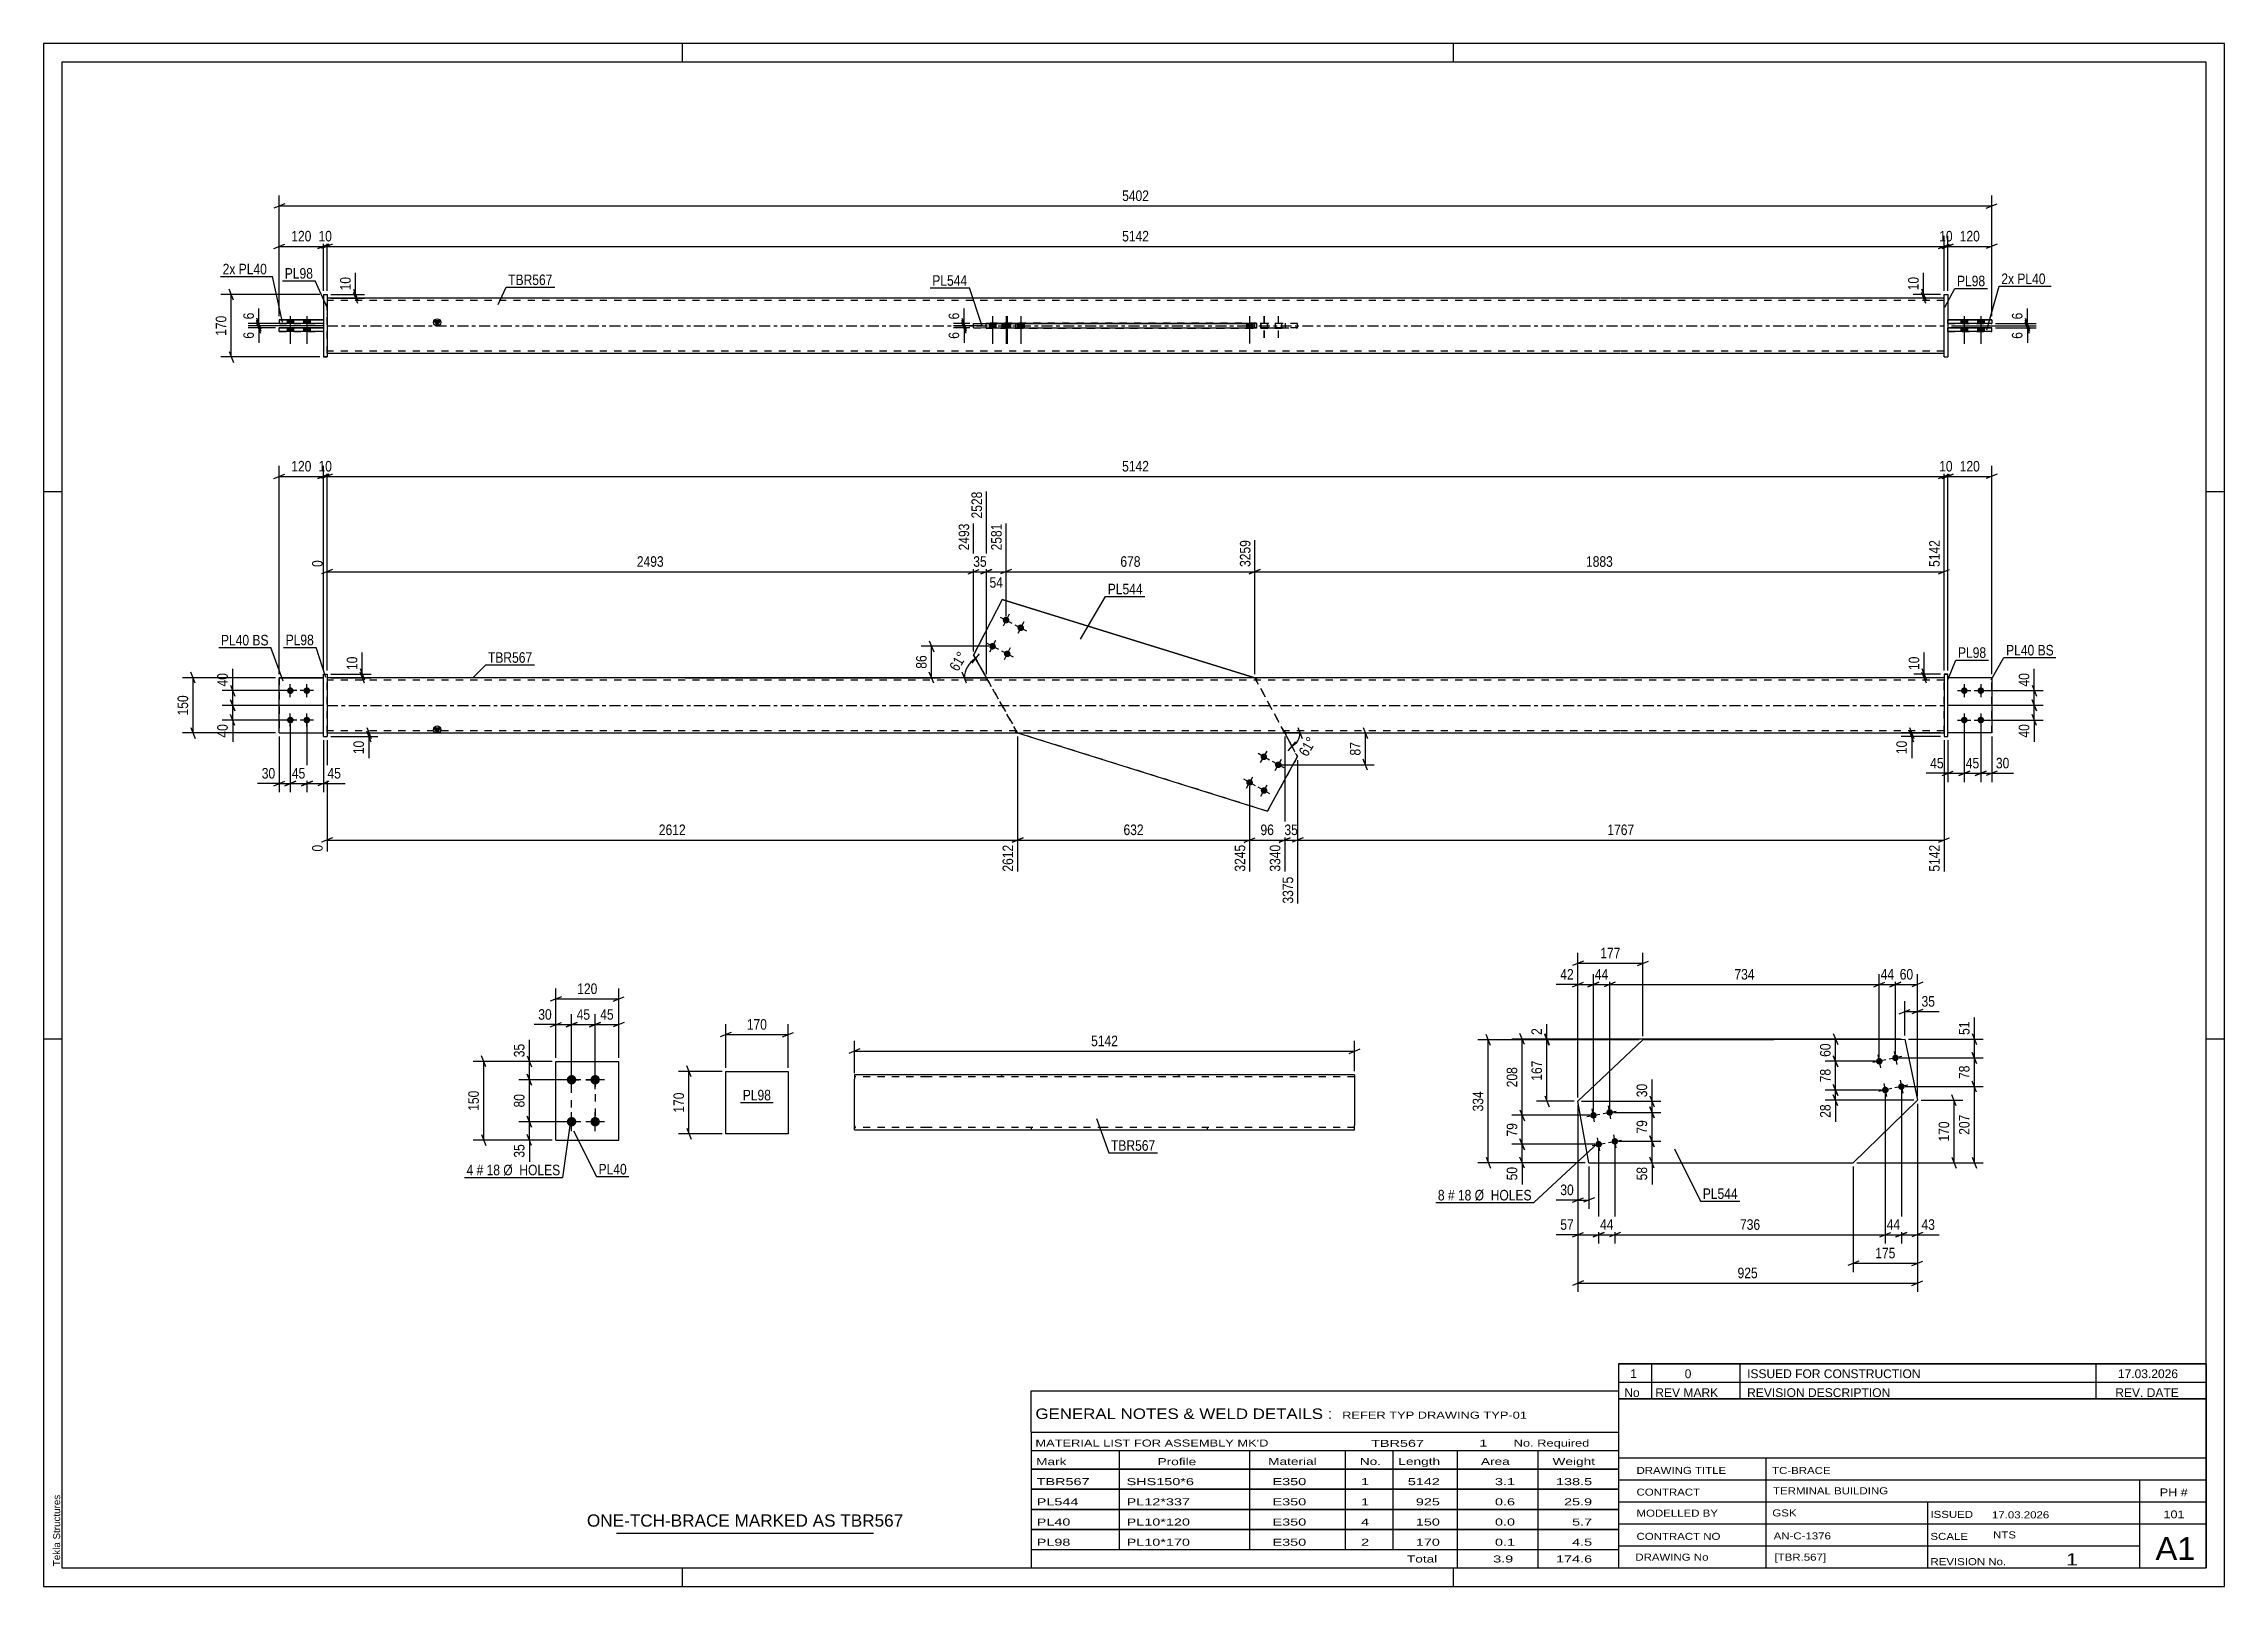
# Paper-space layout 'Layout1' of a CAD drawing. Header units: millimetres. Extents: x 0 to 594, y 0 to 420.
# The model-space entities are those that its viewports show. They can reach past a viewport. Long polylines and large blocks are cut down to what shows.
import ezdxf

# ---------------------------------------------------------------- set-up
doc = ezdxf.new("R2010")
doc.units = ezdxf.units.MM
doc.linetypes.add('DXK_LINE_DOT2', pattern=[3.9198, 1.9599, -1.9599])
doc.linetypes.add('DXK_LINE_DOT3', pattern=[5.9187, 2.979, -0.9799, 0.9799, -0.9799])
doc.layers.add('Viewport layer', color=7, linetype='Continuous', plot=False)
doc.styles.add('Arial', font='ARIAL.TTF', dxfattribs={"height": 0.2})
doc.styles.add('Arial Narrow', font='ARIALN.TTF', dxfattribs={"height": 0.2})

# ---------------------------------------------------------------- blocks, each defined once
blk = doc.blocks.new('Unknown-582665021-1131')
at = {"color": 5, "linetype": 'Continuous'}
for p, q in [((594, 420), (0, 420)), ((0, 420), (0, 0)), ((174, 415), (174, 420)), ((384, 415), (384, 420)), ((594, 0), (594, 420)), ((589, 415), (5, 415)), ((5, 415), (5, 5)), ((589, 5), (589, 415)), ((5, 298), (0, 298)), ((594, 298), (589, 298)), ((5, 149), (0, 149)), ((594, 149), (589, 149)), ((0, 0), (594, 0)), ((5, 5), (589, 5)), ((174, 0), (174, 5)), ((384, 0), (384, 5))]:
    blk.add_line(p, q, dxfattribs=at)
at = {"color": 174, "linetype": 'Continuous', "style": 'Arial'}
blk.add_text('Tekla Structures', height=1.9102, rotation=90, dxfattribs=at).set_placement((4.5, 5.5))
blk = doc.blocks.new('Part-582665021-4107 - 4106')
at = {"color": 2, "linetype": 'Continuous'}
for p, q in [((417.91, 132.05), (435.61, 148.76)), ((435.61, 148.76), (506.92, 149)), ((506.92, 149), (510.38, 132.35)), ((420.91, 115.31), (417.91, 132.05)), ((492.92, 115.31), (510.38, 132.35)), ((420.91, 115.31), (492.92, 115.31))]:
    blk.add_line(p, q, dxfattribs=at)
blk = doc.blocks.new('Bolt-582665021-4108 - 4106')
at = {"linetype": 'Continuous'}
for points in [[(421.99, 129.12, -1), (422.3, 127.35, -1)], [(426.42, 129.92, -1), (426.73, 128.14, -1)], [(423.4, 121.25, -1), (423.72, 119.48, -1)], [(427.83, 122.04, -1), (428.14, 120.27, -1)]]:
    blk.add_hatch(color=1, dxfattribs=at).paths.add_polyline_path(points)
at = {"color": 1, "linetype": 'Continuous'}
for p, q in [((426.89, 127.26), (426.26, 130.8)), ((420.37, 127.92), (423.92, 128.55)), ((422.46, 126.46), (421.83, 130.01)), ((424.8, 128.71), (428.35, 129.35)), ((421.78, 120.04), (425.33, 120.68)), ((423.87, 118.59), (423.24, 122.13)), ((426.21, 120.84), (429.76, 121.47)), ((428.3, 119.38), (427.67, 122.93))]:
    blk.add_line(p, q, dxfattribs=at)
blk = doc.blocks.new('Bolt-582665021-4109 - 4106')
at = {"linetype": 'Continuous'}
for points in [[(500.19, 142.08, -1), (499.82, 143.84, -1)], [(504.59, 143, -1), (504.22, 144.76, -1)], [(506.22, 135.17, -1), (505.85, 136.93, -1)], [(501.82, 134.25, -1), (501.45, 136.01, -1)]]:
    blk.add_hatch(color=1, dxfattribs=at).paths.add_polyline_path(points)
at = {"color": 1, "linetype": 'Continuous'}
for p, q in [((501.76, 143.33), (498.24, 142.6)), ((499.64, 144.72), (500.37, 141.2)), ((506.17, 144.25), (502.65, 143.51)), ((504.04, 145.64), (504.77, 142.12)), ((501.27, 136.89), (502, 133.37)), ((505.67, 137.81), (506.4, 134.28)), ((503.39, 135.5), (499.87, 134.76)), ((507.8, 136.41), (504.28, 135.68))]:
    blk.add_line(p, q, dxfattribs=at)
blk = doc.blocks.new('Bolt-582665021-2195 - 2156')
at = {"linetype": 'Continuous'}
for points in [[(143.8, 136.63), (143.54, 136.66), (143.28, 136.74), (143.05, 136.88), (142.85, 137.06), (142.69, 137.28), (142.58, 137.52), (142.52, 137.78), (142.52, 138.05), (142.58, 138.32), (142.69, 138.56), (142.85, 138.78), (143.05, 138.96), (143.28, 139.09), (143.54, 139.18), (143.8, 139.2), (144.07, 139.18), (144.33, 139.09), (144.56, 138.96), (144.76, 138.78), (144.92, 138.56), (145.03, 138.32), (145.08, 138.05), (145.08, 137.78), (145.03, 137.52), (144.92, 137.28), (144.76, 137.06), (144.56, 136.88), (144.33, 136.74), (144.07, 136.66)], [(150.23, 136.63), (149.96, 136.66), (149.71, 136.74), (149.48, 136.88), (149.28, 137.06), (149.12, 137.28), (149.01, 137.52), (148.95, 137.78), (148.95, 138.05), (149.01, 138.32), (149.12, 138.56), (149.28, 138.78), (149.48, 138.96), (149.71, 139.09), (149.96, 139.18), (150.23, 139.2), (150.5, 139.18), (150.75, 139.09), (150.99, 138.96), (151.19, 138.78), (151.34, 138.56), (151.45, 138.32), (151.51, 138.05), (151.51, 137.78), (151.45, 137.52), (151.34, 137.28), (151.19, 137.06), (150.99, 136.88), (150.75, 136.74), (150.5, 136.66)], [(143.8, 125.2), (143.54, 125.23), (143.28, 125.32), (143.05, 125.45), (142.85, 125.63), (142.69, 125.85), (142.58, 126.09), (142.52, 126.36), (142.52, 126.62), (142.58, 126.89), (142.69, 127.13), (142.85, 127.35), (143.05, 127.53), (143.28, 127.66), (143.54, 127.75), (143.8, 127.78), (144.07, 127.75), (144.33, 127.66), (144.56, 127.53), (144.76, 127.35), (144.92, 127.13), (145.03, 126.89), (145.08, 126.62), (145.08, 126.36), (145.03, 126.09), (144.92, 125.85), (144.76, 125.63), (144.56, 125.45), (144.33, 125.32), (144.07, 125.23)], [(150.23, 125.2), (149.96, 125.23), (149.71, 125.32), (149.48, 125.45), (149.28, 125.63), (149.12, 125.85), (149.01, 126.09), (148.95, 126.36), (148.95, 126.62), (149.01, 126.89), (149.12, 127.13), (149.28, 127.35), (149.48, 127.53), (149.71, 127.66), (149.96, 127.75), (150.23, 127.78), (150.5, 127.75), (150.75, 127.66), (150.99, 127.53), (151.19, 127.35), (151.34, 127.13), (151.45, 126.89), (151.51, 126.62), (151.51, 126.36), (151.45, 126.09), (151.34, 125.85), (151.19, 125.63), (150.99, 125.45), (150.75, 125.32), (150.5, 125.23)]]:
    blk.add_hatch(color=1, dxfattribs=at).paths.add_polyline_path(points)
at = {"color": 1, "linetype": 'Continuous'}
for p, q in [((146.37, 137.92), (141.23, 137.92)), ((143.8, 135.35), (143.8, 140.49)), ((152.8, 137.92), (147.66, 137.92)), ((150.23, 135.35), (150.23, 140.49)), ((146.37, 126.49), (141.23, 126.49)), ((143.8, 123.92), (143.8, 129.06)), ((152.8, 126.49), (147.66, 126.49)), ((150.23, 123.92), (150.23, 129.06))]:
    blk.add_line(p, q, dxfattribs=at)
blk = doc.blocks.new('Part-582665021-2162 - 2156')
at = {"color": 2, "linetype": 'Continuous'}
for p, q in [((139.52, 121.49), (139.52, 142.92)), ((139.52, 142.92), (156.66, 142.92)), ((156.66, 121.49), (156.66, 142.92)), ((139.52, 121.49), (156.66, 121.49)), ((139.52, 121.49), (156.66, 121.49))]:
    blk.add_line(p, q, dxfattribs=at)
at = {"color": 7, "linetype": 'DXK_LINE_DOT2'}
for p, q in [((139.52, 142.92), (156.66, 142.92)), ((139.52, 121.49), (139.52, 121.49)), ((139.52, 121.49), (139.52, 121.49)), ((156.66, 121.49), (156.66, 121.49)), ((156.66, 121.49), (156.66, 121.49))]:
    blk.add_line(p, q, dxfattribs=at)
blk = doc.blocks.new('Part-582665021-1705 - 1677')
at = {"color": 2, "linetype": 'Continuous'}
for p, q in [((64.2, 232.35), (64.2, 247.35)), ((64.2, 247.35), (76.2, 247.35)), ((76.2, 247.35), (64.2, 247.35)), ((64.2, 232.35), (76.2, 232.35))]:
    blk.add_line(p, q, dxfattribs=at)
at = {"color": 7, "linetype": 'DXK_LINE_DOT2'}
for p, q in [((64.2, 247.35), (64.2, 247.35)), ((64.2, 247.35), (64.2, 247.35)), ((76.2, 232.35), (76.2, 247.35)), ((64.2, 232.35), (64.2, 232.35)), ((64.2, 232.35), (76.2, 232.35)), ((76.2, 232.35), (76.2, 232.35))]:
    blk.add_line(p, q, dxfattribs=at)
blk = doc.blocks.new('Part-582665021-1689 - 1677')
at = {"linetype": 'Continuous'}
blk.add_hatch(color=2, dxfattribs=at).paths.add_polyline_path([(107.2, 232.35), (106.4, 233.75), (108, 233.75)])
at = {"color": 2, "linetype": 'Continuous'}
for p, q in [((165.2, 247.35), (77.2, 247.35)), ((429.55, 247.35), (165.3, 247.35)), ((517.65, 247.35), (429.65, 247.35)), ((77.2, 232.35), (165.2, 232.35)), ((107.2, 232.35), (106.4, 233.75)), ((106.4, 233.75), (108, 233.75)), ((108, 233.75), (107.2, 232.35)), ((165.3, 232.35), (429.55, 232.35)), ((429.65, 232.35), (517.65, 232.35))]:
    blk.add_line(p, q, dxfattribs=at)
at = {"color": 7, "linetype": 'DXK_LINE_DOT2'}
for p, q in [((77.2, 232.35), (77.2, 247.35)), ((165.2, 246.75), (77.2, 246.75)), ((429.55, 246.75), (165.3, 246.75)), ((256.7, 247.35), (256.7, 246.75)), ((330.33, 247.35), (330.33, 246.75)), ((517.65, 246.75), (429.65, 246.75)), ((517.65, 232.35), (517.65, 247.35)), ((165.2, 232.95), (77.2, 232.95)), ((429.55, 232.95), (165.3, 232.95)), ((264.83, 232.35), (264.83, 232.95)), ((338.15, 232.35), (338.15, 232.95)), ((517.65, 232.95), (429.65, 232.95))]:
    blk.add_line(p, q, dxfattribs=at)
at = {"color": 7, "linetype": 'DXK_LINE_DOT3'}
for p, q in [((77.2, 239.85), (165.2, 239.85)), ((165.3, 239.85), (429.55, 239.85)), ((429.65, 239.85), (517.65, 239.85))]:
    blk.add_line(p, q, dxfattribs=at)
at = {"color": 2, "linetype": 'Continuous'}
blk.add_circle((107.2, 233.25), 1, dxfattribs=at)
blk = doc.blocks.new('Part-582665021-1700 - 1677')
at = {"color": 2, "linetype": 'Continuous'}
for p, q in [((517.65, 248.34), (517.65, 248.36)), ((517.65, 248.36), (517.65, 231.34)), ((517.65, 248.36), (518.65, 248.36)), ((518.65, 248.34), (517.65, 248.34)), ((518.65, 231.34), (518.65, 248.36)), ((517.65, 231.34), (518.65, 231.34))]:
    blk.add_line(p, q, dxfattribs=at)
at = {"color": 7, "linetype": 'DXK_LINE_DOT2'}
blk.add_line((517.65, 231.36), (518.65, 231.36), dxfattribs=at)
blk = doc.blocks.new('Part-582665021-1694 - 1677')
at = {"color": 2, "linetype": 'Continuous'}
for p, q in [((530.65, 247.35), (518.65, 247.35)), ((530.65, 247.35), (518.65, 247.35)), ((530.65, 247.35), (530.65, 232.35)), ((530.65, 232.35), (518.65, 232.35))]:
    blk.add_line(p, q, dxfattribs=at)
at = {"color": 7, "linetype": 'DXK_LINE_DOT2'}
for p, q in [((518.65, 247.35), (518.65, 247.35)), ((518.65, 232.35), (518.65, 247.35)), ((530.65, 247.35), (530.65, 247.35)), ((530.65, 247.35), (530.65, 247.35)), ((530.65, 232.35), (518.65, 232.35))]:
    blk.add_line(p, q, dxfattribs=at)
blk = doc.blocks.new('Part-582665021-1699 - 1677')
at = {"color": 2, "linetype": 'Continuous'}
for q in [(518.65, 247.35), (518.65, 247.35), (530.65, 247.35)]:
    blk.add_line((530.65, 247.35), q, dxfattribs=at)
at = {"color": 7, "linetype": 'DXK_LINE_DOT2'}
for p, q in [((518.65, 247.35), (518.65, 247.35)), ((518.65, 232.35), (518.65, 247.35)), ((530.65, 247.35), (530.65, 247.35)), ((530.65, 232.35), (530.65, 247.35)), ((530.65, 232.35), (518.65, 232.35)), ((530.65, 232.35), (518.65, 232.35))]:
    blk.add_line(p, q, dxfattribs=at)
blk = doc.blocks.new('Part-582665021-1710 - 1677')
at = {"color": 2, "linetype": 'Continuous'}
for p, q in [((64.2, 247.35), (64.2, 247.35)), ((64.2, 247.35), (76.2, 247.35)), ((76.2, 247.35), (64.2, 247.35))]:
    blk.add_line(p, q, dxfattribs=at)
at = {"color": 7, "linetype": 'DXK_LINE_DOT2'}
for p, q in [((64.2, 247.35), (64.2, 232.35)), ((76.2, 232.35), (76.2, 247.35)), ((64.2, 232.35), (64.2, 232.35)), ((64.2, 232.35), (76.2, 232.35)), ((64.2, 232.35), (76.2, 232.35)), ((76.2, 232.35), (76.2, 232.35))]:
    blk.add_line(p, q, dxfattribs=at)
blk = doc.blocks.new('Part-582665021-1715 - 1677')
at = {"color": 2, "linetype": 'Continuous'}
for p, q in [((76.2, 248.36), (77.2, 248.36)), ((76.2, 231.34), (76.2, 248.36)), ((76.2, 248.34), (77.2, 248.34)), ((77.2, 248.34), (77.2, 248.36)), ((77.2, 248.36), (77.2, 248.34)), ((77.2, 248.34), (77.2, 231.34)), ((76.2, 231.34), (77.2, 231.34))]:
    blk.add_line(p, q, dxfattribs=at)
at = {"color": 7, "linetype": 'DXK_LINE_DOT2'}
blk.add_line((76.2, 231.36), (77.2, 231.36), dxfattribs=at)
blk = doc.blocks.new('Part-582665021-1720 - 1677')
at = {"color": 2, "linetype": 'Continuous'}
for p, q in [((261.11, 268.65), (253.3, 253.55)), ((329.9, 247.35), (261.11, 268.65)), ((261.11, 268.65), (329.91, 247.35)), ((256.8, 247.35), (253.3, 253.55)), ((265.27, 232.35), (333.32, 211.03)), ((341.55, 225.91), (338.05, 232.35)), ((333.32, 211.03), (341.55, 225.91))]:
    blk.add_line(p, q, dxfattribs=at)
at = {"color": 7, "linetype": 'DXK_LINE_DOT2'}
for p, q in [((253.3, 253.55), (261.11, 268.65)), ((261.11, 268.65), (261.11, 268.65)), ((253.3, 253.55), (253.3, 253.55)), ((253.3, 253.55), (265.27, 232.35)), ((265.27, 232.35), (256.8, 247.35)), ((329.91, 247.35), (329.9, 247.35)), ((338.05, 232.35), (329.91, 247.35)), ((329.91, 247.35), (329.91, 247.35)), ((329.91, 247.35), (341.55, 225.91)), ((265.27, 232.35), (265.27, 232.35)), ((333.32, 211.04), (265.27, 232.35)), ((341.55, 225.91), (333.32, 211.04)), ((341.55, 225.91), (341.55, 225.91)), ((333.32, 211.03), (333.32, 211.04))]:
    blk.add_line(p, q, dxfattribs=at)
blk = doc.blocks.new('Bolt-582665021-1721 - 1677')
at = {"linetype": 'Continuous'}
for points in [[(523.15, 244.75), (523.34, 244.73), (523.51, 244.67), (523.68, 244.58), (523.82, 244.45), (523.93, 244.3), (524, 244.13), (524.04, 243.94), (524.04, 243.76), (524, 243.57), (523.93, 243.4), (523.82, 243.25), (523.68, 243.12), (523.51, 243.03), (523.34, 242.97), (523.15, 242.95), (522.96, 242.97), (522.78, 243.03), (522.62, 243.12), (522.48, 243.25), (522.37, 243.4), (522.29, 243.57), (522.25, 243.76), (522.25, 243.94), (522.29, 244.13), (522.37, 244.3), (522.48, 244.45), (522.62, 244.58), (522.78, 244.67), (522.96, 244.73)], [(527.65, 244.75), (527.84, 244.73), (528.01, 244.67), (528.18, 244.58), (528.32, 244.45), (528.43, 244.3), (528.5, 244.13), (528.54, 243.94), (528.54, 243.76), (528.5, 243.57), (528.43, 243.4), (528.32, 243.25), (528.18, 243.12), (528.01, 243.03), (527.84, 242.97), (527.65, 242.95), (527.46, 242.97), (527.28, 243.03), (527.12, 243.12), (526.98, 243.25), (526.87, 243.4), (526.79, 243.57), (526.75, 243.76), (526.75, 243.94), (526.79, 244.13), (526.87, 244.3), (526.98, 244.45), (527.12, 244.58), (527.28, 244.67), (527.46, 244.73)], [(523.15, 236.75), (523.34, 236.73), (523.51, 236.67), (523.68, 236.58), (523.82, 236.45), (523.93, 236.3), (524, 236.13), (524.04, 235.94), (524.04, 235.76), (524, 235.57), (523.93, 235.4), (523.82, 235.25), (523.68, 235.12), (523.51, 235.03), (523.34, 234.97), (523.15, 234.95), (522.96, 234.97), (522.78, 235.03), (522.62, 235.12), (522.48, 235.25), (522.37, 235.4), (522.29, 235.57), (522.25, 235.76), (522.25, 235.94), (522.29, 236.13), (522.37, 236.3), (522.48, 236.45), (522.62, 236.58), (522.78, 236.67), (522.96, 236.73)], [(527.65, 236.75), (527.84, 236.73), (528.01, 236.67), (528.18, 236.58), (528.32, 236.45), (528.43, 236.3), (528.5, 236.13), (528.54, 235.94), (528.54, 235.76), (528.5, 235.57), (528.43, 235.4), (528.32, 235.25), (528.18, 235.12), (528.01, 235.03), (527.84, 234.97), (527.65, 234.95), (527.46, 234.97), (527.28, 235.03), (527.12, 235.12), (526.98, 235.25), (526.87, 235.4), (526.79, 235.57), (526.75, 235.76), (526.75, 235.94), (526.79, 236.13), (526.87, 236.3), (526.98, 236.45), (527.12, 236.58), (527.28, 236.67), (527.46, 236.73)]]:
    blk.add_hatch(color=1, dxfattribs=at).paths.add_polyline_path(points)
at = {"color": 1, "linetype": 'Continuous'}
for p, q in [((521.35, 243.85), (524.95, 243.85)), ((523.15, 245.65), (523.15, 242.05)), ((525.85, 243.85), (529.45, 243.85)), ((527.65, 245.65), (527.65, 242.05)), ((523.15, 237.65), (523.15, 234.05)), ((527.65, 237.65), (527.65, 234.05)), ((521.35, 235.85), (524.95, 235.85)), ((525.85, 235.85), (529.45, 235.85))]:
    blk.add_line(p, q, dxfattribs=at)
blk = doc.blocks.new('Bolt-582665021-1722 - 1677')
at = {"linetype": 'Continuous'}
for points in [[(67.2, 244.75), (67.39, 244.73), (67.57, 244.67), (67.73, 244.58), (67.87, 244.45), (67.98, 244.3), (68.06, 244.13), (68.09, 243.94), (68.09, 243.76), (68.06, 243.57), (67.98, 243.4), (67.87, 243.25), (67.73, 243.12), (67.57, 243.03), (67.39, 242.97), (67.2, 242.95), (67.01, 242.97), (66.83, 243.03), (66.67, 243.12), (66.53, 243.25), (66.42, 243.4), (66.34, 243.57), (66.3, 243.76), (66.3, 243.94), (66.34, 244.13), (66.42, 244.3), (66.53, 244.45), (66.67, 244.58), (66.83, 244.67), (67.01, 244.73)], [(71.7, 244.75), (71.89, 244.73), (72.07, 244.67), (72.23, 244.58), (72.37, 244.45), (72.48, 244.3), (72.56, 244.13), (72.59, 243.94), (72.59, 243.76), (72.56, 243.57), (72.48, 243.4), (72.37, 243.25), (72.23, 243.12), (72.07, 243.03), (71.89, 242.97), (71.7, 242.95), (71.51, 242.97), (71.33, 243.03), (71.17, 243.12), (71.03, 243.25), (70.92, 243.4), (70.84, 243.57), (70.8, 243.76), (70.8, 243.94), (70.84, 244.13), (70.92, 244.3), (71.03, 244.45), (71.17, 244.58), (71.33, 244.67), (71.51, 244.73)], [(67.2, 236.75), (67.39, 236.73), (67.57, 236.67), (67.73, 236.58), (67.87, 236.45), (67.98, 236.3), (68.06, 236.13), (68.09, 235.94), (68.09, 235.76), (68.06, 235.57), (67.98, 235.4), (67.87, 235.25), (67.73, 235.12), (67.57, 235.03), (67.39, 234.97), (67.2, 234.95), (67.01, 234.97), (66.83, 235.03), (66.67, 235.12), (66.53, 235.25), (66.42, 235.4), (66.34, 235.57), (66.3, 235.76), (66.3, 235.94), (66.34, 236.13), (66.42, 236.3), (66.53, 236.45), (66.67, 236.58), (66.83, 236.67), (67.01, 236.73)], [(71.7, 236.75), (71.89, 236.73), (72.07, 236.67), (72.23, 236.58), (72.37, 236.45), (72.48, 236.3), (72.56, 236.13), (72.59, 235.94), (72.59, 235.76), (72.56, 235.57), (72.48, 235.4), (72.37, 235.25), (72.23, 235.12), (72.07, 235.03), (71.89, 234.97), (71.7, 234.95), (71.51, 234.97), (71.33, 235.03), (71.17, 235.12), (71.03, 235.25), (70.92, 235.4), (70.84, 235.57), (70.8, 235.76), (70.8, 235.94), (70.84, 236.13), (70.92, 236.3), (71.03, 236.45), (71.17, 236.58), (71.33, 236.67), (71.51, 236.73)]]:
    blk.add_hatch(color=1, dxfattribs=at).paths.add_polyline_path(points)
at = {"color": 1, "linetype": 'Continuous'}
for p, q in [((69, 243.85), (65.4, 243.85)), ((67.2, 242.05), (67.2, 245.65)), ((73.5, 243.85), (69.9, 243.85)), ((71.7, 242.05), (71.7, 245.65)), ((67.2, 234.05), (67.2, 237.65)), ((71.7, 234.05), (71.7, 237.65)), ((69, 235.85), (65.4, 235.85)), ((73.5, 235.85), (69.9, 235.85))]:
    blk.add_line(p, q, dxfattribs=at)
blk = doc.blocks.new('Bolt-582665021-1723 - 1677')
at = {"linetype": 'Continuous'}
for points in [[(262.15, 263.94), (262.34, 263.92), (262.52, 263.86), (262.68, 263.77), (262.82, 263.64), (262.93, 263.49), (263.01, 263.32), (263.05, 263.13), (263.05, 262.95), (263.01, 262.76), (262.93, 262.59), (262.82, 262.44), (262.68, 262.31), (262.52, 262.22), (262.34, 262.16), (262.15, 262.14), (261.97, 262.16), (261.79, 262.22), (261.62, 262.31), (261.48, 262.44), (261.37, 262.59), (261.3, 262.76), (261.26, 262.95), (261.26, 263.13), (261.3, 263.32), (261.37, 263.49), (261.48, 263.64), (261.62, 263.77), (261.79, 263.86), (261.97, 263.92)], [(266.15, 261.87), (266.34, 261.85), (266.52, 261.79), (266.68, 261.7), (266.82, 261.57), (266.93, 261.42), (267.01, 261.25), (267.05, 261.07), (267.05, 260.88), (267.01, 260.69), (266.93, 260.52), (266.82, 260.37), (266.68, 260.24), (266.52, 260.15), (266.34, 260.09), (266.15, 260.07), (265.96, 260.09), (265.78, 260.15), (265.62, 260.24), (265.48, 260.37), (265.37, 260.52), (265.29, 260.69), (265.25, 260.88), (265.25, 261.07), (265.29, 261.25), (265.37, 261.42), (265.48, 261.57), (265.62, 261.7), (265.78, 261.79), (265.96, 261.85)], [(258.48, 256.84), (258.66, 256.82), (258.84, 256.76), (259.01, 256.66), (259.15, 256.54), (259.26, 256.39), (259.33, 256.21), (259.37, 256.03), (259.37, 255.84), (259.33, 255.66), (259.26, 255.49), (259.15, 255.33), (259.01, 255.21), (258.84, 255.11), (258.66, 255.06), (258.48, 255.04), (258.29, 255.06), (258.11, 255.11), (257.95, 255.21), (257.81, 255.33), (257.7, 255.49), (257.62, 255.66), (257.58, 255.84), (257.58, 256.03), (257.62, 256.21), (257.7, 256.39), (257.81, 256.54), (257.95, 256.66), (258.11, 256.76), (258.29, 256.82)], [(262.47, 254.77), (262.66, 254.75), (262.84, 254.69), (263, 254.6), (263.14, 254.47), (263.25, 254.32), (263.33, 254.15), (263.37, 253.96), (263.37, 253.77), (263.33, 253.59), (263.25, 253.42), (263.14, 253.26), (263, 253.14), (262.84, 253.04), (262.66, 252.99), (262.47, 252.97), (262.29, 252.99), (262.11, 253.04), (261.94, 253.14), (261.8, 253.26), (261.69, 253.42), (261.62, 253.59), (261.58, 253.77), (261.58, 253.96), (261.62, 254.15), (261.69, 254.32), (261.8, 254.47), (261.94, 254.6), (262.11, 254.69), (262.29, 254.75)]]:
    blk.add_hatch(color=1, dxfattribs=at).paths.add_polyline_path(points)
at = {"color": 1, "linetype": 'Continuous'}
for p, q in [((260.55, 263.87), (263.75, 262.21)), ((262.98, 264.64), (261.33, 261.44)), ((264.55, 261.8), (267.75, 260.15)), ((266.98, 262.57), (265.32, 259.37)), ((256.88, 256.76), (260.08, 255.11)), ((259.3, 257.53), (257.65, 254.34)), ((263.3, 255.47), (261.65, 252.27)), ((260.87, 254.7), (264.07, 253.04))]:
    blk.add_line(p, q, dxfattribs=at)
blk = doc.blocks.new('Bolt-582665021-1724 - 1677')
at = {"linetype": 'Continuous'}
for points in [[(332.37, 226.74), (332.56, 226.73), (332.74, 226.67), (332.9, 226.57), (333.04, 226.45), (333.15, 226.29), (333.23, 226.12), (333.27, 225.94), (333.27, 225.75), (333.23, 225.57), (333.15, 225.39), (333.04, 225.24), (332.9, 225.12), (332.74, 225.02), (332.56, 224.96), (332.37, 224.94), (332.18, 224.96), (332, 225.02), (331.84, 225.12), (331.7, 225.24), (331.59, 225.39), (331.51, 225.57), (331.47, 225.75), (331.47, 225.94), (331.51, 226.12), (331.59, 226.29), (331.7, 226.45), (331.84, 226.57), (332, 226.67), (332.18, 226.73)], [(336.31, 224.57), (336.49, 224.55), (336.67, 224.49), (336.84, 224.39), (336.98, 224.27), (337.09, 224.12), (337.16, 223.94), (337.2, 223.76), (337.2, 223.57), (337.16, 223.39), (337.09, 223.22), (336.98, 223.06), (336.84, 222.94), (336.67, 222.84), (336.49, 222.79), (336.31, 222.77), (336.12, 222.79), (335.94, 222.84), (335.78, 222.94), (335.64, 223.06), (335.53, 223.22), (335.45, 223.39), (335.41, 223.57), (335.41, 223.76), (335.45, 223.94), (335.53, 224.12), (335.64, 224.27), (335.78, 224.39), (335.94, 224.49), (336.12, 224.55)], [(328.5, 219.74), (328.68, 219.73), (328.86, 219.67), (329.03, 219.57), (329.17, 219.45), (329.28, 219.29), (329.35, 219.12), (329.39, 218.94), (329.39, 218.75), (329.35, 218.57), (329.28, 218.39), (329.17, 218.24), (329.03, 218.12), (328.86, 218.02), (328.68, 217.96), (328.5, 217.94), (328.31, 217.96), (328.13, 218.02), (327.97, 218.12), (327.83, 218.24), (327.72, 218.39), (327.64, 218.57), (327.6, 218.75), (327.6, 218.94), (327.64, 219.12), (327.72, 219.29), (327.83, 219.45), (327.97, 219.57), (328.13, 219.67), (328.31, 219.73)], [(332.43, 217.57), (332.62, 217.55), (332.8, 217.49), (332.96, 217.39), (333.1, 217.27), (333.21, 217.12), (333.29, 216.94), (333.33, 216.76), (333.33, 216.57), (333.29, 216.39), (333.21, 216.22), (333.1, 216.06), (332.96, 215.94), (332.8, 215.84), (332.62, 215.79), (332.43, 215.77), (332.25, 215.79), (332.07, 215.84), (331.91, 215.94), (331.77, 216.06), (331.66, 216.22), (331.58, 216.39), (331.54, 216.57), (331.54, 216.76), (331.58, 216.94), (331.66, 217.12), (331.77, 217.27), (331.91, 217.39), (332.07, 217.49), (332.25, 217.55)]]:
    blk.add_hatch(color=1, dxfattribs=at).paths.add_polyline_path(points)
at = {"color": 1, "linetype": 'Continuous'}
for p, q in [((333.94, 224.97), (330.79, 226.72)), ((331.5, 224.27), (333.24, 227.42)), ((327.63, 217.27), (329.37, 220.42)), ((337.88, 222.8), (334.73, 224.54)), ((335.44, 222.09), (337.18, 225.24)), ((330.07, 217.97), (326.92, 219.72)), ((334.01, 215.8), (330.86, 217.54)), ((331.56, 215.09), (333.31, 218.24))]:
    blk.add_line(p, q, dxfattribs=at)
blk = doc.blocks.new('Part-582665021-1399 - 1368')
at = {"color": 2, "linetype": 'Continuous'}
for p, q in [((76.2, 351.72), (77.2, 351.72)), ((76.2, 351.72), (76.2, 334.7)), ((76.2, 351.7), (77.2, 351.7)), ((77.2, 351.7), (77.2, 351.72)), ((77.2, 351.72), (77.2, 334.7)), ((77.2, 334.7), (76.2, 334.7))]:
    blk.add_line(p, q, dxfattribs=at)
at = {"color": 7, "linetype": 'DXK_LINE_DOT2'}
for p, q in [((76.2, 334.72), (77.2, 334.72)), ((76.2, 334.7), (76.2, 334.72))]:
    blk.add_line(p, q, dxfattribs=at)
blk = doc.blocks.new('Part-582665021-1419 - 1368')
at = {"color": 2, "linetype": 'Continuous'}
for p, q in [((64.2, 341.6), (64.2, 342.62)), ((64.2, 342.62), (76.2, 342.62)), ((76.2, 342.6), (64.2, 342.6)), ((76.2, 341.6), (64.2, 341.6))]:
    blk.add_line(p, q, dxfattribs=at)
at = {"color": 7, "linetype": 'DXK_LINE_DOT2'}
for p, q in [((64.2, 341.62), (76.2, 341.62)), ((76.2, 342.62), (76.2, 341.6))]:
    blk.add_line(p, q, dxfattribs=at)
blk = doc.blocks.new('Bolt-582665021-1371 - 1368')
at = {"linetype": 'Continuous'}
for points in [[(66.3, 343.81), (68.1, 343.81), (68.1, 344.81), (66.3, 344.81)], [(66.3, 343.8), (68.1, 343.8), (68.1, 344.8), (66.3, 344.8)], [(70.8, 343.81), (72.6, 343.81), (72.6, 344.81), (70.8, 344.81)], [(70.8, 343.8), (72.6, 343.8), (72.6, 344.8), (70.8, 344.8)], [(66.3, 341.61), (68.1, 341.61), (68.1, 342.61), (66.3, 342.61)], [(66.3, 341.6), (68.1, 341.6), (68.1, 342.6), (66.3, 342.6)], [(70.8, 341.61), (72.6, 341.61), (72.6, 342.61), (70.8, 342.61)], [(70.8, 341.6), (72.6, 341.6), (72.6, 342.6), (70.8, 342.6)]]:
    blk.add_hatch(color=1, dxfattribs=at).paths.add_polyline_path(points)
at = {"color": 1, "linetype": 'Continuous'}
for p, q in [((66.3, 344.81), (66.3, 343.81)), ((66.3, 344.8), (66.3, 343.8)), ((67.2, 345.81), (67.2, 338.31)), ((67.2, 345.8), (67.2, 338.3)), ((68.1, 344.81), (68.1, 343.81)), ((68.1, 344.8), (68.1, 343.8)), ((70.8, 344.81), (70.8, 343.81)), ((70.8, 344.8), (70.8, 343.8)), ((71.7, 345.81), (71.7, 338.31)), ((71.7, 345.8), (71.7, 338.3)), ((72.6, 344.81), (72.6, 343.81)), ((72.6, 344.8), (72.6, 343.8)), ((66.3, 342.61), (66.3, 341.61)), ((66.3, 342.6), (66.3, 341.6)), ((68.1, 342.61), (68.1, 341.61)), ((68.1, 342.6), (68.1, 341.6)), ((70.8, 342.61), (70.8, 341.61)), ((70.8, 342.6), (70.8, 341.6)), ((72.6, 342.61), (72.6, 341.61)), ((72.6, 342.6), (72.6, 341.6))]:
    blk.add_line(p, q, dxfattribs=at)
blk = doc.blocks.new('Bolt-582665021-1372 - 1368')
at = {"linetype": 'Continuous'}
for points in [[(524.05, 344.81), (522.25, 344.81), (522.25, 343.81), (524.05, 343.81)], [(524.05, 344.8), (522.25, 344.8), (522.25, 343.8), (524.05, 343.8)], [(528.55, 344.81), (526.75, 344.81), (526.75, 343.81), (528.55, 343.81)], [(528.55, 344.8), (526.75, 344.8), (526.75, 343.8), (528.55, 343.8)], [(524.05, 342.61), (522.25, 342.61), (522.25, 341.61), (524.05, 341.61)], [(524.05, 342.6), (522.25, 342.6), (522.25, 341.6), (524.05, 341.6)], [(528.55, 342.61), (526.75, 342.61), (526.75, 341.61), (528.55, 341.61)], [(528.55, 342.6), (526.75, 342.6), (526.75, 341.6), (528.55, 341.6)]]:
    blk.add_hatch(color=1, dxfattribs=at).paths.add_polyline_path(points)
at = {"color": 1, "linetype": 'Continuous'}
for p, q in [((522.25, 344.81), (522.25, 343.81)), ((522.25, 344.8), (522.25, 343.8)), ((523.15, 345.81), (523.15, 338.31)), ((523.15, 345.8), (523.15, 338.3)), ((524.05, 344.81), (524.05, 343.81)), ((524.05, 344.8), (524.05, 343.8)), ((526.75, 344.81), (526.75, 343.81)), ((526.75, 344.8), (526.75, 343.8)), ((527.65, 345.81), (527.65, 338.31)), ((527.65, 345.8), (527.65, 338.3)), ((528.55, 344.81), (528.55, 343.81)), ((528.55, 344.8), (528.55, 343.8)), ((522.25, 342.61), (522.25, 341.61)), ((522.25, 342.6), (522.25, 341.6)), ((524.05, 342.61), (524.05, 341.61)), ((524.05, 342.6), (524.05, 341.6)), ((526.75, 342.61), (526.75, 341.61)), ((526.75, 342.6), (526.75, 341.6)), ((528.55, 342.61), (528.55, 341.61)), ((528.55, 342.6), (528.55, 341.6))]:
    blk.add_line(p, q, dxfattribs=at)
blk = doc.blocks.new('Part-582665021-1414 - 1368')
at = {"color": 2, "linetype": 'Continuous'}
for p, q in [((64.2, 344.8), (64.2, 344.82)), ((64.2, 344.82), (64.2, 343.8)), ((64.2, 344.82), (76.2, 344.82)), ((76.2, 344.8), (64.2, 344.8)), ((76.2, 343.8), (64.2, 343.8))]:
    blk.add_line(p, q, dxfattribs=at)
at = {"color": 7, "linetype": 'DXK_LINE_DOT2'}
for p, q in [((76.2, 344.82), (76.2, 343.8)), ((64.2, 343.82), (76.2, 343.82))]:
    blk.add_line(p, q, dxfattribs=at)
blk = doc.blocks.new('Part-582665021-1462 - 1368')
at = {"linetype": 'Continuous'}
blk.add_hatch(color=2, dxfattribs=at).paths.add_polyline_path([(107.2, 343.21), (106.4, 344.61), (108, 344.61)])
at = {"color": 2, "linetype": 'Continuous'}
for p, q in [((165.2, 350.71), (77.2, 350.71)), ((429.55, 350.71), (165.3, 350.71)), ((517.65, 350.71), (429.65, 350.71)), ((107.2, 343.21), (106.4, 344.61)), ((106.4, 344.61), (108, 344.61)), ((108, 344.61), (107.2, 343.21)), ((256.7, 343.9), (330.33, 343.9)), ((256.7, 343.9), (256.7, 343.78)), ((256.7, 342.58), (256.7, 342.5)), ((256.7, 342.5), (256.7, 342.5)), ((330.33, 342.5), (256.7, 342.5)), ((264.83, 343.77), (264.83, 343.9)), ((264.83, 342.51), (264.83, 342.57)), ((264.83, 342.51), (264.83, 342.51)), ((330.33, 342.51), (264.83, 342.51)), ((330.33, 343.9), (330.33, 342.5)), ((77.2, 335.71), (165.2, 335.71)), ((165.3, 335.71), (429.55, 335.71)), ((429.65, 335.71), (517.65, 335.71))]:
    blk.add_line(p, q, dxfattribs=at)
at = {"color": 7, "linetype": 'DXK_LINE_DOT2'}
for p, q in [((77.2, 335.71), (77.2, 350.71)), ((517.65, 335.71), (517.65, 350.71)), ((165.2, 350.11), (77.2, 350.11)), ((429.55, 350.11), (165.3, 350.11)), ((517.65, 350.11), (429.65, 350.11)), ((330.33, 343.9), (256.7, 343.9)), ((256.7, 342.5), (256.7, 343.78)), ((256.7, 342.5), (330.33, 342.5)), ((264.83, 343.91), (264.83, 343.9)), ((264.83, 343.91), (338.15, 343.91)), ((264.83, 343.91), (264.83, 343.91)), ((264.83, 343.91), (338.15, 343.91)), ((264.83, 343.9), (264.83, 343.91)), ((264.83, 342.51), (264.83, 343.77)), ((264.83, 342.51), (338.15, 342.51)), ((338.15, 342.51), (330.33, 342.51)), ((338.15, 343.91), (338.15, 342.51)), ((165.2, 336.31), (77.2, 336.31)), ((429.55, 336.31), (165.3, 336.31)), ((517.65, 336.31), (429.65, 336.31))]:
    blk.add_line(p, q, dxfattribs=at)
at = {"color": 7, "linetype": 'DXK_LINE_DOT3'}
for p, q in [((77.2, 343.21), (165.2, 343.21)), ((165.3, 343.21), (429.55, 343.21)), ((429.65, 343.21), (517.65, 343.21))]:
    blk.add_line(p, q, dxfattribs=at)
at = {"color": 2, "linetype": 'Continuous'}
blk.add_circle((107.2, 344.11), 1, dxfattribs=at)
blk = doc.blocks.new('Part-582665021-1398 - 1368')
at = {"color": 2, "linetype": 'Continuous'}
for p, q in [((253.3, 343.79), (265.27, 343.81)), ((253.3, 342.59), (253.3, 343.79)), ((253.3, 343.79), (261.11, 343.77)), ((261.11, 342.57), (253.3, 342.59)), ((261.11, 343.77), (329.91, 343.8)), ((261.11, 342.57), (261.11, 343.77)), ((329.91, 342.6), (261.11, 342.57)), ((330.33, 343.84), (265.27, 343.81)), ((329.91, 342.6), (329.91, 343.8)), ((330.33, 343.8), (329.91, 343.8)), ((330.33, 342.6), (329.91, 342.6))]:
    blk.add_line(p, q, dxfattribs=at)
at = {"color": 7, "linetype": 'DXK_LINE_DOT2'}
for p, q in [((253.3, 342.59), (265.27, 342.61)), ((265.27, 342.61), (265.27, 343.81)), ((265.27, 342.61), (333.32, 342.64)), ((333.32, 343.84), (330.33, 343.84)), ((341.55, 343.82), (330.33, 343.8)), ((341.55, 342.62), (330.33, 342.6)), ((333.32, 342.64), (333.32, 343.84)), ((341.55, 343.82), (333.32, 343.84)), ((333.32, 342.64), (341.55, 342.62)), ((341.55, 342.62), (341.55, 343.82))]:
    blk.add_line(p, q, dxfattribs=at)
blk = doc.blocks.new('Part-582665021-1434 - 1368')
at = {"color": 2, "linetype": 'Continuous'}
for p, q in [((517.65, 351.72), (517.65, 351.7)), ((517.65, 351.7), (517.65, 351.72)), ((517.65, 351.72), (518.65, 351.72)), ((517.65, 334.7), (517.65, 351.7)), ((517.65, 351.7), (518.65, 351.7)), ((518.65, 351.7), (518.65, 351.72)), ((518.65, 351.72), (518.65, 351.7)), ((518.65, 351.7), (518.65, 334.7)), ((517.65, 334.7), (518.65, 334.7))]:
    blk.add_line(p, q, dxfattribs=at)
at = {"color": 7, "linetype": 'DXK_LINE_DOT2'}
for p, q in [((517.65, 334.72), (518.65, 334.72)), ((518.65, 334.72), (518.65, 334.7))]:
    blk.add_line(p, q, dxfattribs=at)
blk = doc.blocks.new('Bolt-582665021-1441 - 1368')
at = {"linetype": 'Continuous'}
blk.add_hatch(color=1, dxfattribs=at).paths.add_polyline_path([(327.6, 342.63), (329.4, 342.63), (329.4, 343.83), (327.6, 343.83)])
at = {"color": 1, "linetype": 'Continuous'}
for p, q in [((328.5, 345.83), (328.5, 338.33)), ((327.6, 343.83), (327.6, 342.63)), ((329.4, 343.83), (329.4, 342.63))]:
    blk.add_line(p, q, dxfattribs=at)
at = {"color": 1, "linetype": 'DXK_LINE_DOT2'}
for p, q in [((332.37, 345.82), (332.37, 338.32)), ((332.43, 345.83), (332.43, 338.33)), ((336.31, 345.83), (336.31, 338.33)), ((331.47, 343.82), (331.47, 342.62)), ((331.53, 343.83), (331.53, 342.63)), ((333.27, 343.82), (333.27, 342.62)), ((333.33, 343.83), (333.33, 342.63)), ((335.41, 343.82), (335.41, 342.62)), ((337.21, 343.83), (337.21, 342.63))]:
    blk.add_line(p, q, dxfattribs=at)
blk = doc.blocks.new('Bolt-582665021-1442 - 1368')
at = {"linetype": 'Continuous'}
for points in [[(259.38, 343.79), (257.58, 343.79), (257.58, 342.59), (259.38, 342.59)], [(263.05, 343.78), (261.25, 343.78), (261.25, 342.58), (263.05, 342.58)], [(263.37, 343.79), (261.57, 343.79), (261.57, 342.59), (263.37, 342.59)], [(267.05, 343.78), (265.25, 343.78), (265.25, 342.58), (267.05, 342.58)]]:
    blk.add_hatch(color=1, dxfattribs=at).paths.add_polyline_path(points)
at = {"color": 1, "linetype": 'Continuous'}
for p, q in [((258.48, 345.79), (258.48, 338.29)), ((262.15, 345.78), (262.15, 338.28)), ((262.47, 345.79), (262.47, 338.29)), ((266.15, 345.78), (266.15, 338.28)), ((257.58, 343.79), (257.58, 342.59)), ((259.38, 343.79), (259.38, 342.59)), ((261.25, 343.78), (261.25, 342.58)), ((261.57, 343.79), (261.57, 342.59)), ((263.05, 343.78), (263.05, 342.58)), ((263.37, 343.79), (263.37, 342.59)), ((265.25, 343.78), (265.25, 342.58)), ((267.05, 343.78), (267.05, 342.58))]:
    blk.add_line(p, q, dxfattribs=at)
blk = doc.blocks.new('Part-582665021-1467 - 1368')
at = {"color": 2, "linetype": 'Continuous'}
for p, q in [((530.65, 342.61), (518.65, 342.61)), ((518.65, 342.6), (530.65, 342.6)), ((530.65, 341.6), (518.65, 341.6)), ((530.65, 341.6), (530.65, 342.61))]:
    blk.add_line(p, q, dxfattribs=at)
at = {"color": 7, "linetype": 'DXK_LINE_DOT2'}
for p, q in [((518.65, 341.6), (518.65, 342.61)), ((518.65, 341.61), (530.65, 341.61))]:
    blk.add_line(p, q, dxfattribs=at)
blk = doc.blocks.new('Part-582665021-1472 - 1368')
at = {"color": 2, "linetype": 'Continuous'}
for p, q in [((530.65, 344.81), (518.65, 344.81)), ((518.65, 344.8), (530.65, 344.8)), ((530.65, 344.81), (530.65, 343.8)), ((530.65, 343.8), (518.65, 343.8))]:
    blk.add_line(p, q, dxfattribs=at)
at = {"color": 7, "linetype": 'DXK_LINE_DOT2'}
for p, q in [((518.65, 343.8), (518.65, 344.81)), ((518.65, 343.81), (530.65, 343.81))]:
    blk.add_line(p, q, dxfattribs=at)
blk = doc.blocks.new('Part-582665021-4118 - 4117')
at = {"color": 2, "linetype": 'Continuous'}
for p, q in [((185.78, 140.21), (202.78, 140.21)), ((185.78, 123.21), (185.78, 140.21)), ((202.78, 140.21), (202.78, 123.21)), ((202.78, 123.21), (185.78, 123.21))]:
    blk.add_line(p, q, dxfattribs=at)
blk = doc.blocks.new('Part-582665021-4126 - 4125')
at = {"color": 2, "linetype": 'Continuous'}
for p, q in [((240.85, 139.28), (220.85, 139.28)), ((220.85, 139.28), (220.85, 138.08)), ((220.85, 125.48), (220.85, 138.08)), ((289.08, 139.28), (240.95, 139.28)), ((337, 139.28), (289.18, 139.28)), ((357.1, 139.28), (337.1, 139.28)), ((357.1, 139.28), (357.1, 139.19)), ((357.1, 139.19), (357.1, 125.48)), ((220.85, 124.37), (220.85, 125.48)), ((357.1, 124.28), (357.1, 125.48)), ((220.85, 124.28), (220.85, 124.37)), ((220.85, 124.28), (240.85, 124.28)), ((240.95, 124.28), (289.08, 124.28)), ((289.18, 124.28), (337, 124.28)), ((337.1, 124.28), (357.1, 124.28))]:
    blk.add_line(p, q, dxfattribs=at)
at = {"color": 7, "linetype": 'DXK_LINE_DOT2'}
for p, q in [((240.85, 138.68), (220.85, 138.68)), ((289.08, 138.68), (240.95, 138.68)), ((260.95, 139.28), (260.95, 138.68)), ((337, 138.68), (289.18, 138.68)), ((309.18, 139.28), (309.18, 138.68)), ((357.1, 138.68), (337.1, 138.68)), ((220.85, 125.48), (220.85, 124.63)), ((220.85, 124.88), (220.85, 124.92)), ((240.85, 124.88), (220.85, 124.88)), ((289.08, 124.88), (240.95, 124.88)), ((269.08, 124.28), (269.08, 124.88)), ((337, 124.88), (289.18, 124.88)), ((317, 124.28), (317, 124.88)), ((357.1, 124.88), (337.1, 124.88)), ((357.1, 124.92), (357.1, 125.25)), ((357.1, 124.88), (357.1, 124.92)), ((357.1, 124.88), (357.1, 124.92)), ((220.85, 124.28), (220.85, 124.28))]:
    blk.add_line(p, q, dxfattribs=at)
blk = doc.blocks.new('Rectangle-582665021-2379 - 2156')
at = {"color": 1, "linetype": 'DXK_LINE_DOT2'}
blk.add_lwpolyline([(143.8, 137.92), (150.23, 137.92), (150.23, 126.49), (143.8, 126.49), (143.8, 137.92)], close=True, dxfattribs=at)
blk = doc.blocks.new('StraightDimension-582665021-4156 - 4106')
at = {"color": 7, "linetype": 'Continuous'}
for p, q in [((417.91, 131.05), (417.91, 102.77)), ((420.91, 114.31), (420.91, 102.77)), ((416.41, 104.57), (419.41, 105.77)), ((417.91, 105.17), (420.91, 105.17)), ((422.41, 105.77), (419.41, 104.57))]:
    blk.add_line(p, q, dxfattribs=at)
at = {"color": 0}
blk.add_wipeout([(417.38, 105.92), (417.38, 110.12), (412.52, 110.12), (412.52, 105.92)], dxfattribs=at)
at = {"color": 7, "linetype": 'Continuous'}
blk.add_line((417.91, 105.17), (412, 105.17), dxfattribs=at)
blk.add_line((417.91, 105.17), (412, 105.17), dxfattribs=at)
at = {"color": 3, "style": 'Arial Narrow'}
blk.add_text('30', height=2.863, dxfattribs=at).set_placement((413.12, 106.52))
blk = doc.blocks.new('StraightDimension-582665021-4146 - 4106')
at = {"color": 7, "linetype": 'Continuous'}
for p, q in [((511.38, 132.35), (522.78, 132.35)), ((520.98, 130.85), (519.78, 133.85)), ((520.38, 115.31), (520.38, 132.35)), ((493.92, 115.31), (522.78, 115.31)), ((519.78, 116.81), (520.98, 113.81))]:
    blk.add_line(p, q, dxfattribs=at)
at = {"color": 0}
blk.add_wipeout([(519.63, 127.18), (515.43, 127.18), (515.43, 120.49), (519.63, 120.49)], dxfattribs=at)
at = {"color": 3, "style": 'Arial Narrow'}
blk.add_text('170', height=2.863, rotation=90.00021, dxfattribs=at).set_placement((519.03, 121.09))
blk = doc.blocks.new('StraightDimension-582665021-4152 - 4106')
at = {"color": 7, "linetype": 'Continuous'}
for p, q in [((510.38, 131.35), (510.38, 85.57)), ((492.92, 114.31), (492.92, 85.57)), ((494.42, 88.57), (491.42, 87.37)), ((492.92, 87.97), (510.38, 87.97)), ((508.88, 87.37), (511.88, 88.57))]:
    blk.add_line(p, q, dxfattribs=at)
at = {"color": 0}
blk.add_wipeout([(504.99, 88.72), (504.99, 92.92), (498.31, 92.92), (498.31, 88.72)], dxfattribs=at)
at = {"color": 3, "style": 'Arial Narrow'}
blk.add_text('175', height=2.863, dxfattribs=at).set_placement((498.91, 89.32))
blk = doc.blocks.new('StraightDimension-582665021-4160 - 4106')
at = {"color": 7, "linetype": 'Continuous'}
for p, q in [((505.42, 155.89), (508.42, 157.09)), ((506.92, 150), (506.92, 159.34)), ((506.92, 156.49), (510.38, 156.49)), ((511.88, 157.09), (508.88, 155.89)), ((510.38, 133.35), (510.38, 159.34))]:
    blk.add_line(p, q, dxfattribs=at)
at = {"color": 0}
blk.add_wipeout([(515.76, 157.24), (515.76, 161.44), (510.91, 161.44), (510.91, 157.24)], dxfattribs=at)
at = {"color": 7, "linetype": 'Continuous'}
blk.add_line((510.38, 156.49), (516.29, 156.49), dxfattribs=at)
blk.add_line((510.38, 156.49), (516.29, 156.49), dxfattribs=at)
at = {"color": 3, "style": 'Arial Narrow'}
blk.add_text('35', height=2.863, dxfattribs=at).set_placement((511.51, 157.84))
blk = doc.blocks.new('StraightDimension-582665021-4168 - 4106')
at = {"color": 7, "linetype": 'Continuous'}
for p, q in [((507.92, 149), (528.32, 149)), ((525.32, 150.5), (526.52, 147.5)), ((525.92, 143.88), (525.92, 149)), ((505.41, 143.88), (528.32, 143.88)), ((526.52, 142.38), (525.32, 145.38))]:
    blk.add_line(p, q, dxfattribs=at)
at = {"color": 0}
blk.add_wipeout([(525.17, 154.38), (520.97, 154.38), (520.97, 149.52), (525.17, 149.52)], dxfattribs=at)
at = {"color": 7, "linetype": 'Continuous'}
blk.add_line((525.92, 149), (525.92, 154.9), dxfattribs=at)
blk.add_line((525.92, 149), (525.92, 154.9), dxfattribs=at)
at = {"color": 3, "style": 'Arial Narrow'}
blk.add_text('51', height=2.863, rotation=90.00021, dxfattribs=at).set_placement((524.57, 150.12))
blk = doc.blocks.new('StraightDimension-582665021-4169 - 4106')
at = {"color": 7, "linetype": 'Continuous'}
for p, q in [((505.41, 143.88), (528.32, 143.88)), ((525.32, 145.38), (526.52, 142.38)), ((525.92, 136.05), (525.92, 143.88)), ((526.52, 134.55), (525.32, 137.55)), ((507.04, 136.05), (528.32, 136.05))]:
    blk.add_line(p, q, dxfattribs=at)
at = {"color": 0}
blk.add_wipeout([(525.17, 142.39), (520.97, 142.39), (520.97, 137.53), (525.17, 137.53)], dxfattribs=at)
at = {"color": 3, "style": 'Arial Narrow'}
blk.add_text('78', height=2.863, rotation=90.00021, dxfattribs=at).set_placement((524.57, 138.13))
blk = doc.blocks.new('StraightDimension-582665021-4170 - 4106')
at = {"color": 7, "linetype": 'Continuous'}
for p, q in [((526.52, 134.55), (525.32, 137.55)), ((507.04, 136.05), (528.32, 136.05)), ((525.92, 115.31), (525.92, 136.05)), ((493.92, 115.31), (528.32, 115.31)), ((525.32, 116.81), (526.52, 113.81))]:
    blk.add_line(p, q, dxfattribs=at)
at = {"color": 0}
blk.add_wipeout([(525.17, 129.02), (520.97, 129.02), (520.97, 122.34), (525.17, 122.34)], dxfattribs=at)
at = {"color": 3, "style": 'Arial Narrow'}
blk.add_text('207', height=2.863, rotation=90.00021, dxfattribs=at).set_placement((524.57, 122.94))
blk = doc.blocks.new('StraightDimension-582665021-5101 - 4106')
at = {"color": 7, "linetype": 'Continuous'}
for p, q in [((417.91, 131.05), (417.91, 93.32)), ((423.56, 119.36), (423.56, 93.32)), ((416.41, 95.12), (419.41, 96.32)), ((417.91, 95.72), (423.56, 95.72)), ((425.06, 96.32), (422.06, 95.12))]:
    blk.add_line(p, q, dxfattribs=at)
at = {"color": 0}
blk.add_wipeout([(417.38, 96.47), (417.38, 100.67), (412.52, 100.67), (412.52, 96.47)], dxfattribs=at)
at = {"color": 7, "linetype": 'Continuous'}
blk.add_line((417.91, 95.72), (412, 95.72), dxfattribs=at)
blk.add_line((417.91, 95.72), (412, 95.72), dxfattribs=at)
at = {"color": 3, "style": 'Arial Narrow'}
blk.add_text('57', height=2.863, dxfattribs=at).set_placement((413.12, 97.07))
blk = doc.blocks.new('StraightDimension-582665021-4252 - 4106')
at = {"color": 7, "linetype": 'Continuous'}
for p, q in [((417.91, 131.05), (417.91, 80.15)), ((510.38, 131.35), (510.38, 80.15)), ((419.41, 83.15), (416.41, 81.95)), ((417.91, 82.55), (510.38, 82.55)), ((508.88, 81.95), (511.88, 83.15))]:
    blk.add_line(p, q, dxfattribs=at)
at = {"color": 0}
blk.add_wipeout([(467.49, 83.3), (467.49, 87.5), (460.8, 87.5), (460.8, 83.3)], dxfattribs=at)
at = {"color": 3, "style": 'Arial Narrow'}
blk.add_text('925', height=2.863, dxfattribs=at).set_placement((461.4, 83.9))
blk = doc.blocks.new('StraightDimension-582665021-4188 - 4106')
at = {"color": 7, "linetype": 'Continuous'}
for p, q in [((505.92, 149), (399.88, 149)), ((403.33, 147.5), (402.13, 150.5)), ((402.73, 128.24), (402.73, 149)), ((421.15, 128.24), (399.88, 128.24)), ((402.13, 129.74), (403.33, 126.74))]:
    blk.add_line(p, q, dxfattribs=at)
at = {"color": 0}
blk.add_wipeout([(401.98, 141.96), (397.78, 141.96), (397.78, 135.27), (401.98, 135.27)], dxfattribs=at)
at = {"color": 3, "style": 'Arial Narrow'}
blk.add_text('208', height=2.863, rotation=90.00021, dxfattribs=at).set_placement((401.38, 135.87))
blk = doc.blocks.new('StraightDimension-582665021-4189 - 4106')
at = {"color": 7, "linetype": 'Continuous'}
for p, q in [((421.15, 128.24), (399.88, 128.24)), ((402.13, 129.74), (403.33, 126.74)), ((402.73, 120.36), (402.73, 128.24)), ((422.56, 120.36), (399.88, 120.36)), ((403.33, 118.86), (402.13, 121.86))]:
    blk.add_line(p, q, dxfattribs=at)
at = {"color": 0}
blk.add_wipeout([(401.98, 126.73), (397.78, 126.73), (397.78, 121.87), (401.98, 121.87)], dxfattribs=at)
at = {"color": 3, "style": 'Arial Narrow'}
blk.add_text('79', height=2.863, rotation=90.00021, dxfattribs=at).set_placement((401.38, 122.47))
blk = doc.blocks.new('StraightDimension-582665021-5011 - 4106')
at = {"color": 7, "linetype": 'Continuous'}
for p, q in [((505.92, 149), (406.61, 149)), ((434.61, 148.76), (406.61, 148.76)), ((408.86, 150.5), (410.06, 147.5)), ((410.06, 147.26), (408.86, 150.26)), ((409.46, 148.76), (409.46, 149))]:
    blk.add_line(p, q, dxfattribs=at)
at = {"color": 0}
blk.add_wipeout([(408.71, 152.55), (404.51, 152.55), (404.51, 149.52), (408.71, 149.52)], dxfattribs=at)
at = {"color": 7, "linetype": 'Continuous'}
blk.add_line((409.46, 149), (409.46, 153.08), dxfattribs=at)
blk.add_line((409.46, 149), (409.46, 153.08), dxfattribs=at)
at = {"color": 3, "style": 'Arial Narrow'}
blk.add_text('2', height=2.86, rotation=90.00021, dxfattribs=at).set_placement((408.11, 150.12))
blk = doc.blocks.new('StraightDimension-582665021-4190 - 4106')
at = {"color": 7, "linetype": 'Continuous'}
for p, q in [((422.56, 120.36), (399.88, 120.36)), ((402.13, 121.86), (403.33, 118.86)), ((402.73, 115.31), (402.73, 120.36)), ((419.91, 115.31), (399.88, 115.31)), ((403.33, 113.81), (402.13, 116.81))]:
    blk.add_line(p, q, dxfattribs=at)
at = {"color": 0}
blk.add_wipeout([(401.98, 114.79), (397.78, 114.79), (397.78, 109.93), (401.98, 109.93)], dxfattribs=at)
at = {"color": 7, "linetype": 'Continuous'}
blk.add_line((402.73, 115.31), (402.73, 109.41), dxfattribs=at)
blk.add_line((402.73, 115.31), (402.73, 109.41), dxfattribs=at)
at = {"color": 3, "style": 'Arial Narrow'}
blk.add_text('50', height=2.863, rotation=90.00021, dxfattribs=at).set_placement((401.38, 110.53))
blk = doc.blocks.new('StraightDimension-582665021-4995 - 4106')
at = {"color": 7, "linetype": 'Continuous'}
for p, q in [((434.61, 148.76), (390.63, 148.76)), ((394.08, 147.26), (392.88, 150.26)), ((393.48, 115.31), (393.48, 148.76)), ((419.91, 115.31), (390.63, 115.31)), ((392.88, 116.81), (394.08, 113.81))]:
    blk.add_line(p, q, dxfattribs=at)
at = {"color": 0}
blk.add_wipeout([(392.73, 135.38), (388.53, 135.38), (388.53, 128.69), (392.73, 128.69)], dxfattribs=at)
at = {"color": 3, "style": 'Arial Narrow'}
blk.add_text('334', height=2.863, rotation=90.00021, dxfattribs=at).set_placement((392.13, 129.29))
blk = doc.blocks.new('StraightDimension-582665021-5012 - 4106')
at = {"color": 7, "linetype": 'Continuous'}
for p, q in [((434.61, 148.76), (406.61, 148.76)), ((410.06, 147.26), (408.86, 150.26)), ((409.46, 132.05), (409.46, 148.76)), ((416.91, 132.05), (406.61, 132.05)), ((408.86, 133.55), (410.06, 130.55))]:
    blk.add_line(p, q, dxfattribs=at)
at = {"color": 0}
blk.add_wipeout([(408.71, 143.74), (404.51, 143.74), (404.51, 137.06), (408.71, 137.06)], dxfattribs=at)
at = {"color": 3, "style": 'Arial Narrow'}
blk.add_text('167', height=2.863, rotation=90.00021, dxfattribs=at).set_placement((408.11, 137.66))
blk = doc.blocks.new('StraightDimension-582665021-5136 - 4106')
at = {"color": 7, "linetype": 'Continuous'}
for p, q in [((418.91, 132.05), (440.51, 132.05)), ((437.51, 133.55), (438.71, 130.55)), ((438.11, 129.03), (438.11, 132.05)), ((427.57, 129.03), (440.51, 129.03)), ((438.71, 127.53), (437.51, 130.53))]:
    blk.add_line(p, q, dxfattribs=at)
at = {"color": 0}
blk.add_wipeout([(437.36, 137.43), (433.16, 137.43), (433.16, 132.57), (437.36, 132.57)], dxfattribs=at)
at = {"color": 7, "linetype": 'Continuous'}
blk.add_line((438.11, 132.05), (438.11, 137.95), dxfattribs=at)
blk.add_line((438.11, 132.05), (438.11, 137.95), dxfattribs=at)
at = {"color": 3, "style": 'Arial Narrow'}
blk.add_text('30', height=2.863, rotation=90.00021, dxfattribs=at).set_placement((436.76, 133.17))
blk = doc.blocks.new('StraightDimension-582665021-5053 - 4106')
at = {"color": 7, "linetype": 'Continuous'}
for p, q in [((504.41, 144.88), (504.41, 166.7)), ((510.38, 133.35), (510.38, 166.7)), ((502.91, 163.25), (505.91, 164.45)), ((504.41, 163.85), (510.38, 163.85)), ((511.88, 164.45), (508.88, 163.25))]:
    blk.add_line(p, q, dxfattribs=at)
at = {"color": 0}
blk.add_wipeout([(509.82, 164.6), (509.82, 168.8), (504.97, 168.8), (504.97, 164.6)], dxfattribs=at)
at = {"color": 3, "style": 'Arial Narrow'}
blk.add_text('60', height=2.863, dxfattribs=at).set_placement((505.57, 165.2))
blk = doc.blocks.new('StraightDimension-582665021-5054 - 4106')
at = {"color": 7, "linetype": 'Continuous'}
for p, q in [((500, 143.96), (500, 166.7)), ((504.41, 144.88), (504.41, 166.7)), ((498.5, 163.25), (501.5, 164.45)), ((500, 163.85), (504.41, 163.85)), ((505.91, 164.45), (502.91, 163.25))]:
    blk.add_line(p, q, dxfattribs=at)
at = {"color": 0}
blk.add_wipeout([(504.63, 164.6), (504.63, 168.8), (499.78, 168.8), (499.78, 164.6)], dxfattribs=at)
at = {"color": 3, "style": 'Arial Narrow'}
blk.add_text('44', height=2.863, dxfattribs=at).set_placement((500.38, 165.2))
blk = doc.blocks.new('StraightDimension-582665021-5055 - 4106')
at = {"color": 7, "linetype": 'Continuous'}
for p, q in [((426.57, 130.03), (426.57, 166.7)), ((500, 143.96), (500, 166.7)), ((428.07, 164.45), (425.07, 163.25)), ((426.57, 163.85), (500, 163.85)), ((498.5, 163.25), (501.5, 164.45))]:
    blk.add_line(p, q, dxfattribs=at)
at = {"color": 0}
blk.add_wipeout([(466.63, 164.6), (466.63, 168.8), (459.95, 168.8), (459.95, 164.6)], dxfattribs=at)
at = {"color": 3, "style": 'Arial Narrow'}
blk.add_text('734', height=2.863, dxfattribs=at).set_placement((460.55, 165.2))
blk = doc.blocks.new('StraightDimension-582665021-5165 - 4106')
at = {"color": 7, "linetype": 'Continuous'}
for p, q in [((505.92, 149), (485.22, 149)), ((487.47, 150.5), (488.67, 147.5)), ((488.07, 142.96), (488.07, 149)), ((499, 142.96), (485.22, 142.96)), ((488.67, 141.46), (487.47, 144.46))]:
    blk.add_line(p, q, dxfattribs=at)
at = {"color": 0}
blk.add_wipeout([(487.32, 148.41), (483.12, 148.41), (483.12, 143.55), (487.32, 143.55)], dxfattribs=at)
at = {"color": 3, "style": 'Arial Narrow'}
blk.add_text('60', height=2.863, rotation=90.00021, dxfattribs=at).set_placement((486.72, 144.15))
blk = doc.blocks.new('StraightDimension-582665021-5056 - 4106')
at = {"color": 7, "linetype": 'Continuous'}
for p, q in [((422.15, 129.24), (422.15, 166.7)), ((426.57, 130.03), (426.57, 166.7)), ((420.65, 163.25), (423.65, 164.45)), ((422.15, 163.85), (426.57, 163.85)), ((428.07, 164.45), (425.07, 163.25))]:
    blk.add_line(p, q, dxfattribs=at)
at = {"color": 0}
blk.add_wipeout([(426.79, 164.6), (426.79, 168.8), (421.93, 168.8), (421.93, 164.6)], dxfattribs=at)
at = {"color": 3, "style": 'Arial Narrow'}
blk.add_text('44', height=2.863, dxfattribs=at).set_placement((422.53, 165.2))
blk = doc.blocks.new('StraightDimension-582665021-5057 - 4106')
at = {"color": 7, "linetype": 'Continuous'}
for p, q in [((417.91, 133.05), (417.91, 166.7)), ((422.15, 129.24), (422.15, 166.7)), ((416.41, 163.25), (419.41, 164.45)), ((417.91, 163.85), (422.15, 163.85)), ((423.65, 164.45), (420.65, 163.25))]:
    blk.add_line(p, q, dxfattribs=at)
at = {"color": 0}
blk.add_wipeout([(417.38, 164.6), (417.38, 168.8), (412.52, 168.8), (412.52, 164.6)], dxfattribs=at)
at = {"color": 7, "linetype": 'Continuous'}
blk.add_line((417.91, 163.85), (412, 163.85), dxfattribs=at)
blk.add_line((417.91, 163.85), (412, 163.85), dxfattribs=at)
at = {"color": 3, "style": 'Arial Narrow'}
blk.add_text('42', height=2.863, dxfattribs=at).set_placement((413.12, 165.2))
blk = doc.blocks.new('StraightDimension-582665021-5092 - 4106')
at = {"color": 7, "linetype": 'Continuous'}
for p, q in [((417.91, 133.05), (417.91, 172.49)), ((435.61, 149.76), (435.61, 172.49)), ((419.41, 170.24), (416.41, 169.04)), ((417.91, 169.64), (435.61, 169.64)), ((434.11, 169.04), (437.11, 170.24))]:
    blk.add_line(p, q, dxfattribs=at)
at = {"color": 0}
blk.add_wipeout([(430.1, 170.39), (430.1, 174.59), (423.42, 174.59), (423.42, 170.39)], dxfattribs=at)
at = {"color": 3, "style": 'Arial Narrow'}
blk.add_text('177', height=2.863, dxfattribs=at).set_placement((424.02, 170.99))
blk = doc.blocks.new('StraightDimension-582665021-5097 - 4106')
at = {"color": 7, "linetype": 'Continuous'}
for p, q in [((506.04, 135.05), (506.04, 93.32)), ((510.38, 131.35), (510.38, 93.32)), ((504.54, 95.12), (507.54, 96.32)), ((506.04, 95.72), (510.38, 95.72)), ((511.88, 96.32), (508.88, 95.12))]:
    blk.add_line(p, q, dxfattribs=at)
at = {"color": 0}
blk.add_wipeout([(515.76, 96.47), (515.76, 100.67), (510.91, 100.67), (510.91, 96.47)], dxfattribs=at)
at = {"color": 7, "linetype": 'Continuous'}
blk.add_line((510.38, 95.72), (516.29, 95.72), dxfattribs=at)
blk.add_line((510.38, 95.72), (516.29, 95.72), dxfattribs=at)
at = {"color": 3, "style": 'Arial Narrow'}
blk.add_text('43', height=2.863, dxfattribs=at).set_placement((511.51, 97.07))
blk = doc.blocks.new('StraightDimension-582665021-5098 - 4106')
at = {"color": 7, "linetype": 'Continuous'}
for p, q in [((501.63, 134.13), (501.63, 93.32)), ((506.04, 135.05), (506.04, 93.32)), ((500.13, 95.12), (503.13, 96.32)), ((501.63, 95.72), (506.04, 95.72)), ((507.54, 96.32), (504.54, 95.12))]:
    blk.add_line(p, q, dxfattribs=at)
at = {"color": 0}
blk.add_wipeout([(506.26, 96.47), (506.26, 100.67), (501.41, 100.67), (501.41, 96.47)], dxfattribs=at)
at = {"color": 3, "style": 'Arial Narrow'}
blk.add_text('44', height=2.863, dxfattribs=at).set_placement((502.01, 97.07))
blk = doc.blocks.new('StraightDimension-582665021-5099 - 4106')
at = {"color": 7, "linetype": 'Continuous'}
for p, q in [((501.63, 134.13), (501.63, 93.32)), ((427.99, 120.16), (427.99, 93.32)), ((429.49, 96.32), (426.49, 95.12)), ((427.99, 95.72), (501.63, 95.72)), ((500.13, 95.12), (503.13, 96.32))]:
    blk.add_line(p, q, dxfattribs=at)
at = {"color": 0}
blk.add_wipeout([(468.15, 96.47), (468.15, 100.67), (461.47, 100.67), (461.47, 96.47)], dxfattribs=at)
at = {"color": 3, "style": 'Arial Narrow'}
blk.add_text('736', height=2.863, dxfattribs=at).set_placement((462.07, 97.07))
blk = doc.blocks.new('StraightDimension-582665021-5100 - 4106')
at = {"color": 7, "linetype": 'Continuous'}
for p, q in [((423.56, 119.36), (423.56, 93.32)), ((427.99, 120.16), (427.99, 93.32)), ((422.06, 95.12), (425.06, 96.32)), ((423.56, 95.72), (427.99, 95.72)), ((429.49, 96.32), (426.49, 95.12))]:
    blk.add_line(p, q, dxfattribs=at)
at = {"color": 0}
blk.add_wipeout([(428.2, 96.47), (428.2, 100.67), (423.34, 100.67), (423.34, 96.47)], dxfattribs=at)
at = {"color": 3, "style": 'Arial Narrow'}
blk.add_text('44', height=2.863, dxfattribs=at).set_placement((423.94, 97.07))
blk = doc.blocks.new('StraightDimension-582665021-5137 - 4106')
at = {"color": 7, "linetype": 'Continuous'}
for p, q in [((427.57, 129.03), (440.51, 129.03)), ((437.51, 130.53), (438.71, 127.53)), ((438.11, 121.16), (438.11, 129.03)), ((428.99, 121.16), (440.51, 121.16)), ((438.71, 119.66), (437.51, 122.66))]:
    blk.add_line(p, q, dxfattribs=at)
at = {"color": 0}
blk.add_wipeout([(437.36, 127.52), (433.16, 127.52), (433.16, 122.66), (437.36, 122.66)], dxfattribs=at)
at = {"color": 3, "style": 'Arial Narrow'}
blk.add_text('79', height=2.863, rotation=90.00021, dxfattribs=at).set_placement((436.76, 123.26))
blk = doc.blocks.new('StraightDimension-582665021-5138 - 4106')
at = {"color": 7, "linetype": 'Continuous'}
for p, q in [((428.99, 121.16), (440.51, 121.16)), ((437.51, 122.66), (438.71, 119.66)), ((438.11, 115.31), (438.11, 121.16)), ((421.91, 115.31), (440.51, 115.31)), ((438.71, 113.81), (437.51, 116.81))]:
    blk.add_line(p, q, dxfattribs=at)
at = {"color": 0}
blk.add_wipeout([(437.36, 114.79), (433.16, 114.79), (433.16, 109.93), (437.36, 109.93)], dxfattribs=at)
at = {"color": 7, "linetype": 'Continuous'}
blk.add_line((438.11, 115.31), (438.11, 109.41), dxfattribs=at)
blk.add_line((438.11, 115.31), (438.11, 109.41), dxfattribs=at)
at = {"color": 3, "style": 'Arial Narrow'}
blk.add_text('58', height=2.863, rotation=90.00021, dxfattribs=at).set_placement((436.76, 110.53))
blk = doc.blocks.new('StraightDimension-582665021-5166 - 4106')
at = {"color": 7, "linetype": 'Continuous'}
for p, q in [((499, 142.96), (485.22, 142.96)), ((487.47, 144.46), (488.67, 141.46)), ((488.07, 135.13), (488.07, 142.96)), ((488.67, 133.63), (487.47, 136.63)), ((500.63, 135.13), (485.22, 135.13))]:
    blk.add_line(p, q, dxfattribs=at)
at = {"color": 0}
blk.add_wipeout([(487.32, 141.47), (483.12, 141.47), (483.12, 136.62), (487.32, 136.62)], dxfattribs=at)
at = {"color": 3, "style": 'Arial Narrow'}
blk.add_text('78', height=2.863, rotation=90.00021, dxfattribs=at).set_placement((486.72, 137.22))
blk = doc.blocks.new('StraightDimension-582665021-5167 - 4106')
at = {"color": 7, "linetype": 'Continuous'}
for p, q in [((487.47, 136.63), (488.67, 133.63)), ((500.63, 135.13), (485.22, 135.13)), ((509.38, 132.35), (485.22, 132.35)), ((488.67, 130.85), (487.47, 133.85)), ((488.07, 132.35), (488.07, 135.13))]:
    blk.add_line(p, q, dxfattribs=at)
at = {"color": 0}
blk.add_wipeout([(487.32, 131.83), (483.12, 131.83), (483.12, 126.97), (487.32, 126.97)], dxfattribs=at)
at = {"color": 7, "linetype": 'Continuous'}
blk.add_line((488.07, 132.35), (488.07, 126.45), dxfattribs=at)
blk.add_line((488.07, 132.35), (488.07, 126.45), dxfattribs=at)
at = {"color": 3, "style": 'Arial Narrow'}
blk.add_text('28', height=2.863, rotation=90.00021, dxfattribs=at).set_placement((486.72, 127.57))
blk = doc.blocks.new('StraightDimension-582665021-2295 - 2156')
at = {"color": 7, "linetype": 'Continuous'}
for p, q in [((138.52, 142.92), (129.47, 142.92)), ((131.72, 144.42), (132.92, 141.42)), ((132.32, 137.92), (132.32, 142.92)), ((142.8, 137.92), (129.47, 137.92)), ((132.92, 136.42), (131.72, 139.42))]:
    blk.add_line(p, q, dxfattribs=at)
at = {"color": 0}
blk.add_wipeout([(131.57, 148.3), (127.37, 148.3), (127.37, 143.45), (131.57, 143.45)], dxfattribs=at)
at = {"color": 7, "linetype": 'Continuous'}
blk.add_line((132.32, 142.92), (132.32, 148.83), dxfattribs=at)
blk.add_line((132.32, 142.92), (132.32, 148.83), dxfattribs=at)
at = {"color": 3, "style": 'Arial Narrow'}
blk.add_text('35', height=2.863, rotation=90.00021, dxfattribs=at).set_placement((130.97, 144.05))
blk = doc.blocks.new('StraightDimension-582665021-2272 - 2156')
at = {"color": 7, "linetype": 'Continuous'}
for p, q in [((142.8, 126.49), (129.47, 126.49)), ((131.72, 127.99), (132.92, 124.99)), ((132.32, 121.49), (132.32, 126.49)), ((138.52, 121.49), (129.47, 121.49)), ((132.92, 119.99), (131.72, 122.99))]:
    blk.add_line(p, q, dxfattribs=at)
at = {"color": 0}
blk.add_wipeout([(131.57, 120.97), (127.37, 120.97), (127.37, 116.11), (131.57, 116.11)], dxfattribs=at)
at = {"color": 7, "linetype": 'Continuous'}
blk.add_line((132.32, 121.49), (132.32, 115.59), dxfattribs=at)
blk.add_line((132.32, 121.49), (132.32, 115.59), dxfattribs=at)
at = {"color": 3, "style": 'Arial Narrow'}
blk.add_text('35', height=2.863, rotation=90.00021, dxfattribs=at).set_placement((130.97, 116.71))
blk = doc.blocks.new('StraightDimension-582665021-2285 - 2156')
at = {"color": 7, "linetype": 'Continuous'}
for p, q in [((142.8, 137.92), (129.47, 137.92)), ((131.72, 139.42), (132.92, 136.42)), ((132.32, 126.49), (132.32, 137.92)), ((142.8, 126.49), (129.47, 126.49)), ((132.92, 124.99), (131.72, 127.99))]:
    blk.add_line(p, q, dxfattribs=at)
at = {"color": 0}
blk.add_wipeout([(131.57, 134.63), (127.37, 134.63), (127.37, 129.78), (131.57, 129.78)], dxfattribs=at)
at = {"color": 3, "style": 'Arial Narrow'}
blk.add_text('80', height=2.863, rotation=90.00021, dxfattribs=at).set_placement((130.97, 130.38))
blk = doc.blocks.new('StraightDimension-582665021-2309 - 2156')
at = {"color": 7, "linetype": 'Continuous'}
for p, q in [((138.52, 142.92), (117.04, 142.92)), ((120.49, 141.42), (119.29, 144.42)), ((119.89, 121.49), (119.89, 142.92)), ((138.52, 121.49), (117.04, 121.49)), ((119.29, 122.99), (120.49, 119.99))]:
    blk.add_line(p, q, dxfattribs=at)
at = {"color": 0}
blk.add_wipeout([(119.14, 135.55), (114.94, 135.55), (114.94, 128.87), (119.14, 128.87)], dxfattribs=at)
at = {"color": 3, "style": 'Arial Narrow'}
blk.add_text('150', height=2.863, rotation=90.00021, dxfattribs=at).set_placement((118.54, 129.47))
blk = doc.blocks.new('StraightDimension-582665021-2326 - 2156')
at = {"color": 7, "linetype": 'Continuous'}
for p, q in [((139.52, 143.92), (139.52, 155.77)), ((143.8, 138.92), (143.8, 155.77)), ((138.02, 152.32), (141.02, 153.52)), ((139.52, 152.92), (143.8, 152.92)), ((145.3, 153.52), (142.3, 152.32))]:
    blk.add_line(p, q, dxfattribs=at)
at = {"color": 0}
blk.add_wipeout([(138.99, 153.67), (138.99, 157.87), (134.14, 157.87), (134.14, 153.67)], dxfattribs=at)
at = {"color": 7, "linetype": 'Continuous'}
blk.add_line((139.52, 152.92), (133.61, 152.92), dxfattribs=at)
blk.add_line((139.52, 152.92), (133.61, 152.92), dxfattribs=at)
at = {"color": 3, "style": 'Arial Narrow'}
blk.add_text('30', height=2.863, dxfattribs=at).set_placement((134.74, 154.27))
blk = doc.blocks.new('StraightDimension-582665021-2339 - 2156')
at = {"color": 7, "linetype": 'Continuous'}
for p, q in [((143.8, 138.92), (143.8, 155.77)), ((150.23, 138.92), (150.23, 155.77)), ((142.3, 152.32), (145.3, 153.52)), ((143.8, 152.92), (150.23, 152.92)), ((151.73, 153.52), (148.73, 152.32))]:
    blk.add_line(p, q, dxfattribs=at)
at = {"color": 0}
blk.add_wipeout([(149.45, 153.67), (149.45, 157.87), (144.59, 157.87), (144.59, 153.67)], dxfattribs=at)
at = {"color": 3, "style": 'Arial Narrow'}
blk.add_text('45', height=2.863, dxfattribs=at).set_placement((145.19, 154.27))
blk = doc.blocks.new('StraightDimension-582665021-2349 - 2156')
at = {"color": 7, "linetype": 'Continuous'}
for p, q in [((150.23, 138.92), (150.23, 155.77)), ((156.66, 143.92), (156.66, 155.77)), ((148.73, 152.32), (151.73, 153.52)), ((150.23, 152.92), (156.66, 152.92)), ((158.16, 153.52), (155.16, 152.32))]:
    blk.add_line(p, q, dxfattribs=at)
at = {"color": 0}
blk.add_wipeout([(155.87, 153.67), (155.87, 157.87), (151.02, 157.87), (151.02, 153.67)], dxfattribs=at)
at = {"color": 3, "style": 'Arial Narrow'}
blk.add_text('45', height=2.863, dxfattribs=at).set_placement((151.62, 154.27))
blk = doc.blocks.new('StraightDimension-582665021-2363 - 2156')
at = {"color": 7, "linetype": 'Continuous'}
for p, q in [((141.02, 160.52), (138.02, 159.32)), ((139.52, 143.92), (139.52, 162.77)), ((155.16, 159.32), (158.16, 160.52)), ((156.66, 143.92), (156.66, 162.77)), ((139.52, 159.92), (156.66, 159.92))]:
    blk.add_line(p, q, dxfattribs=at)
at = {"color": 0}
blk.add_wipeout([(151.43, 160.67), (151.43, 164.87), (144.75, 164.87), (144.75, 160.67)], dxfattribs=at)
at = {"color": 3, "style": 'Arial Narrow'}
blk.add_text('120', height=2.863, dxfattribs=at).set_placement((145.35, 161.27))
blk = doc.blocks.new('StraightDimension-582665021-3753 - 1677')
at = {"color": 7, "linetype": 'Continuous'}
for p, q in [((262.15, 264.03), (262.15, 289.35)), ((329.91, 248.35), (329.91, 284.85)), ((263.65, 276.83), (260.65, 275.63)), ((262.15, 276.23), (329.91, 276.23)), ((328.41, 275.63), (331.41, 276.83))]:
    blk.add_line(p, q, dxfattribs=at)
at = {"color": 0, "linetype": 'Continuous'}
blk.add_wipeout([(329.31, 285.45), (325.11, 285.45), (325.11, 276.93), (329.31, 276.93)], dxfattribs=at)
at = {"color": 0}
blk.add_wipeout([(299.37, 276.98), (299.37, 281.18), (292.69, 281.18), (292.69, 276.98)], dxfattribs=at)
at = {"color": 3, "style": 'Arial Narrow'}
blk.add_text('678', height=2.863, dxfattribs=at).set_placement((293.29, 277.58))
at = {"color": 3, "linetype": 'Continuous', "style": 'Arial Narrow'}
blk.add_text('3259', height=2.863, rotation=90.00021, dxfattribs=at).set_placement((328.71, 277.53))
blk = doc.blocks.new('StraightDimension-582665021-2019 - 1677')
at = {"color": 7, "linetype": 'Continuous'}
for p, q in [((257.48, 255.94), (239, 255.94)), ((241.25, 257.44), (242.45, 254.44)), ((241.85, 247.37), (241.85, 255.94)), ((174.71, 247.37), (244.25, 247.37)), ((242.45, 245.87), (241.25, 248.87))]:
    blk.add_line(p, q, dxfattribs=at)
at = {"color": 0}
blk.add_wipeout([(241.1, 254.08), (236.9, 254.08), (236.9, 249.23), (241.1, 249.23)], dxfattribs=at)
at = {"color": 3, "style": 'Arial Narrow'}
blk.add_text('86', height=2.863, rotation=90.00021, dxfattribs=at).set_placement((240.5, 249.83))
blk = doc.blocks.new('StraightDimension-582665021-3756 - 1677')
at = {"color": 7, "linetype": 'Continuous'}
for p, q in [((253.3, 254.55), (253.3, 289.35)), ((77.2, 249.34), (77.2, 279.36)), ((78.7, 276.83), (75.7, 275.63)), ((77.2, 276.23), (253.3, 276.23)), ((251.8, 275.63), (254.8, 276.83))]:
    blk.add_line(p, q, dxfattribs=at)
at = {"color": 0, "linetype": 'Continuous'}
for points in [[(252.7, 289.95), (248.5, 289.95), (248.5, 281.43), (252.7, 281.43)], [(76.6, 279.96), (72.4, 279.96), (72.4, 276.93), (76.6, 276.93)]]:
    blk.add_wipeout(points, dxfattribs=at)
at = {"color": 0}
blk.add_wipeout([(169.51, 276.98), (169.51, 281.18), (160.99, 281.18), (160.99, 276.98)], dxfattribs=at)
at = {"color": 3, "linetype": 'Continuous', "style": 'Arial Narrow'}
for s, height, p in [('2493', 2.863, (252.1, 282.03)), ('0', 2.86, (76, 277.53))]:
    blk.add_text(s, height=height, rotation=90.00021, dxfattribs=at).set_placement(p)
at = {"color": 3, "style": 'Arial Narrow'}
blk.add_text('2493', height=2.863, dxfattribs=at).set_placement((161.59, 277.58))
blk = doc.blocks.new('StraightDimension-582665021-3853 - 1677')
at = {"color": 7, "linetype": 'Continuous'}
for p, q in [((77.2, 230.34), (77.2, 200.06)), ((265.27, 231.35), (265.27, 194.58)), ((78.7, 203.79), (75.7, 202.59)), ((77.2, 203.19), (265.27, 203.19)), ((263.77, 202.59), (266.77, 203.79))]:
    blk.add_line(p, q, dxfattribs=at)
at = {"color": 0}
blk.add_wipeout([(175.49, 203.94), (175.49, 208.14), (166.98, 208.14), (166.98, 203.94)], dxfattribs=at)
at = {"color": 0, "linetype": 'Continuous'}
for points in [[(76.6, 202.49), (72.4, 202.49), (72.4, 199.46), (76.6, 199.46)], [(264.67, 202.49), (260.47, 202.49), (260.47, 193.98), (264.67, 193.98)]]:
    blk.add_wipeout(points, dxfattribs=at)
at = {"color": 3, "style": 'Arial Narrow'}
blk.add_text('2612', height=2.863, dxfattribs=at).set_placement((167.58, 204.54))
at = {"color": 3, "linetype": 'Continuous', "style": 'Arial Narrow'}
for s, height, p in [('0', 2.86, (76, 200.06)), ('2612', 2.863, (264.07, 194.58))]:
    blk.add_text(s, height=height, rotation=90.00021, dxfattribs=at).set_placement(p)
blk = doc.blocks.new('StraightDimension-582665021-1888 - 1677')
at = {"color": 7, "linetype": 'Continuous'}
for p, q in [((86.2, 249.84), (87.4, 246.84)), ((78.2, 248.34), (89.2, 248.34)), ((78.2, 247.35), (89.2, 247.35)), ((87.4, 245.85), (86.2, 248.85)), ((86.8, 247.35), (86.8, 248.34))]:
    blk.add_line(p, q, dxfattribs=at)
at = {"color": 0}
blk.add_wipeout([(86.05, 253.72), (81.85, 253.72), (81.85, 248.87), (86.05, 248.87)], dxfattribs=at)
at = {"color": 7, "linetype": 'Continuous'}
blk.add_line((86.8, 248.34), (86.8, 254.25), dxfattribs=at)
blk.add_line((86.8, 248.34), (86.8, 254.25), dxfattribs=at)
at = {"color": 3, "style": 'Arial Narrow'}
blk.add_text('10', height=2.863, rotation=90.00021, dxfattribs=at).set_placement((85.45, 249.47))
blk = doc.blocks.new('StraightDimension-582665021-3852 - 1677')
at = {"color": 7, "linetype": 'Continuous'}
for p, q in [((265.27, 231.35), (265.27, 194.58)), ((328.5, 217.85), (328.5, 194.58)), ((266.77, 203.79), (263.77, 202.59)), ((265.27, 203.19), (328.5, 203.19)), ((327, 202.59), (330, 203.79))]:
    blk.add_line(p, q, dxfattribs=at)
at = {"color": 0}
blk.add_wipeout([(300.23, 203.94), (300.23, 208.14), (293.54, 208.14), (293.54, 203.94)], dxfattribs=at)
at = {"color": 0, "linetype": 'Continuous'}
blk.add_wipeout([(327.9, 202.49), (323.7, 202.49), (323.7, 193.98), (327.9, 193.98)], dxfattribs=at)
at = {"color": 3, "style": 'Arial Narrow'}
blk.add_text('632', height=2.863, dxfattribs=at).set_placement((294.14, 204.54))
at = {"color": 3, "linetype": 'Continuous', "style": 'Arial Narrow'}
blk.add_text('3245', height=2.863, rotation=90.00021, dxfattribs=at).set_placement((327.3, 194.58))
blk = doc.blocks.new('StraightDimension-582665021-3851 - 1677')
at = {"color": 7, "linetype": 'Continuous'}
for p, q in [((338.05, 231.35), (338.05, 194.58)), ((328.5, 217.85), (328.5, 194.58)), ((327, 202.59), (330, 203.79)), ((328.5, 203.19), (338.05, 203.19)), ((339.55, 203.79), (336.55, 202.59))]:
    blk.add_line(p, q, dxfattribs=at)
at = {"color": 0}
blk.add_wipeout([(335.7, 203.94), (335.7, 208.14), (330.85, 208.14), (330.85, 203.94)], dxfattribs=at)
at = {"color": 0, "linetype": 'Continuous'}
blk.add_wipeout([(337.45, 202.49), (333.25, 202.49), (333.25, 193.98), (337.45, 193.98)], dxfattribs=at)
at = {"color": 3, "style": 'Arial Narrow'}
blk.add_text('96', height=2.863, dxfattribs=at).set_placement((331.45, 204.54))
at = {"color": 3, "linetype": 'Continuous', "style": 'Arial Narrow'}
blk.add_text('3340', height=2.863, rotation=90.00021, dxfattribs=at).set_placement((336.85, 194.58))
blk = doc.blocks.new('StraightDimension-582665021-3850 - 1677')
at = {"color": 7, "linetype": 'Continuous'}
for p, q in [((338.05, 231.35), (338.05, 194.58)), ((341.55, 224.91), (341.55, 185.88)), ((336.55, 202.59), (339.55, 203.79)), ((338.05, 203.19), (341.55, 203.19)), ((343.05, 203.79), (340.05, 202.59))]:
    blk.add_line(p, q, dxfattribs=at)
at = {"color": 0}
blk.add_wipeout([(342.23, 203.94), (342.23, 208.14), (337.37, 208.14), (337.37, 203.94)], dxfattribs=at)
at = {"color": 0, "linetype": 'Continuous'}
blk.add_wipeout([(340.95, 193.79), (336.75, 193.79), (336.75, 185.28), (340.95, 185.28)], dxfattribs=at)
at = {"color": 3, "style": 'Arial Narrow'}
blk.add_text('35', height=2.863, dxfattribs=at).set_placement((337.97, 204.54))
at = {"color": 3, "linetype": 'Continuous', "style": 'Arial Narrow'}
blk.add_text('3375', height=2.863, rotation=90.00021, dxfattribs=at).set_placement((340.35, 185.88))
blk = doc.blocks.new('AngleDimension-582665021-3748 - 1677')
at = {"color": 7, "linetype": 'Continuous'}
for p, q in [((342.21, 232.35), (338.05, 232.35)), ((340.03, 228.7), (338.05, 232.35)), ((339.05, 232.35), (342.21, 232.35)), ((341.61, 233.85), (342.81, 230.85)), ((339, 227.46), (341.07, 229.94))]:
    blk.add_line(p, q, dxfattribs=at)
blk.add_arc((338.05, 232.35), 4.16, 298.51328, 360, dxfattribs=at)
at = {"color": 0}
blk.add_wipeout([(347.66, 230.4), (344.05, 232.54), (340.75, 226.99), (344.36, 224.84)], dxfattribs=at)
at = {"color": 3, "style": 'Arial Narrow'}
blk.add_text('61°', height=2.863, rotation=59.2553, dxfattribs=at).set_placement((344.15, 225.67))
blk = doc.blocks.new('StraightDimension-582665021-1910 - 1677')
at = {"color": 7, "linetype": 'Continuous'}
for p, q in [((76.2, 239.85), (48.65, 239.85)), ((50.9, 241.35), (52.1, 238.35)), ((51.5, 235.85), (51.5, 239.85)), ((66.2, 235.85), (48.65, 235.85)), ((52.1, 234.35), (50.9, 237.35))]:
    blk.add_line(p, q, dxfattribs=at)
at = {"color": 0}
blk.add_wipeout([(50.75, 235.33), (46.55, 235.33), (46.55, 230.47), (50.75, 230.47)], dxfattribs=at)
at = {"color": 7, "linetype": 'Continuous'}
blk.add_line((51.5, 235.85), (51.5, 229.95), dxfattribs=at)
blk.add_line((51.5, 235.85), (51.5, 229.95), dxfattribs=at)
at = {"color": 3, "style": 'Arial Narrow'}
blk.add_text('40', height=2.863, rotation=90.00021, dxfattribs=at).set_placement((50.15, 231.07))
blk = doc.blocks.new('StraightDimension-582665021-3923 - 1677')
at = {"color": 7, "linetype": 'Continuous'}
for p, q in [((77.2, 249.34), (77.2, 305.02)), ((517.65, 249.34), (517.65, 305.02)), ((78.7, 302.77), (75.7, 301.57)), ((77.2, 302.17), (517.65, 302.17)), ((516.15, 301.57), (519.15, 302.77))]:
    blk.add_line(p, q, dxfattribs=at)
at = {"color": 0}
blk.add_wipeout([(301.68, 302.92), (301.68, 307.12), (293.17, 307.12), (293.17, 302.92)], dxfattribs=at)
at = {"color": 3, "style": 'Arial Narrow'}
blk.add_text('5142', height=2.863, dxfattribs=at).set_placement((293.77, 303.52))
blk = doc.blocks.new('StraightDimension-582665021-2027 - 1677')
at = {"color": 7, "linetype": 'Continuous'}
for p, q in [((511.63, 249.84), (512.83, 246.84)), ((516.65, 248.34), (509.38, 248.34)), ((516.65, 247.35), (509.38, 247.35)), ((512.83, 245.85), (511.63, 248.85)), ((512.23, 247.35), (512.23, 248.34))]:
    blk.add_line(p, q, dxfattribs=at)
at = {"color": 0}
blk.add_wipeout([(511.48, 253.72), (507.28, 253.72), (507.28, 248.87), (511.48, 248.87)], dxfattribs=at)
at = {"color": 7, "linetype": 'Continuous'}
blk.add_line((512.23, 248.34), (512.23, 254.25), dxfattribs=at)
blk.add_line((512.23, 248.34), (512.23, 254.25), dxfattribs=at)
at = {"color": 3, "style": 'Arial Narrow'}
blk.add_text('10', height=2.863, rotation=90.00021, dxfattribs=at).set_placement((510.88, 249.47))
blk = doc.blocks.new('StraightDimension-582665021-1801 - 1677')
at = {"color": 7, "linetype": 'Continuous'}
for p, q in [((71.7, 234.85), (71.7, 216.18)), ((76.2, 230.34), (76.2, 216.18)), ((70.2, 217.98), (73.2, 219.18)), ((71.7, 218.58), (76.2, 218.58)), ((77.7, 219.18), (74.7, 217.98))]:
    blk.add_line(p, q, dxfattribs=at)
at = {"color": 0}
blk.add_wipeout([(81.58, 219.33), (81.58, 223.53), (76.72, 223.53), (76.72, 219.33)], dxfattribs=at)
at = {"color": 7, "linetype": 'Continuous'}
blk.add_line((76.2, 218.58), (82.11, 218.58), dxfattribs=at)
blk.add_line((76.2, 218.58), (82.11, 218.58), dxfattribs=at)
at = {"color": 3, "style": 'Arial Narrow'}
blk.add_text('45', height=2.863, dxfattribs=at).set_placement((77.32, 219.93))
blk = doc.blocks.new('StraightDimension-582665021-1808 - 1677')
at = {"color": 7, "linetype": 'Continuous'}
for p, q in [((67.2, 234.85), (67.2, 216.18)), ((71.7, 234.85), (71.7, 216.18)), ((65.7, 217.98), (68.7, 219.18)), ((67.2, 218.58), (71.7, 218.58)), ((73.2, 219.18), (70.2, 217.98))]:
    blk.add_line(p, q, dxfattribs=at)
at = {"color": 0}
blk.add_wipeout([(71.88, 219.33), (71.88, 223.53), (67.02, 223.53), (67.02, 219.33)], dxfattribs=at)
at = {"color": 3, "style": 'Arial Narrow'}
blk.add_text('45', height=2.863, dxfattribs=at).set_placement((67.62, 219.93))
blk = doc.blocks.new('AngleDimension-582665021-3744 - 1677')
at = {"color": 7, "linetype": 'Continuous'}
for p, q in [((254.86, 253.84), (252.84, 251.32)), ((256.31, 248.22), (253.85, 252.58)), ((253.85, 252.58), (256.8, 247.35)), ((251.4, 245.85), (250.2, 248.85)), ((250.8, 247.35), (256.8, 247.35))]:
    blk.add_line(p, q, dxfattribs=at)
blk.add_arc((256.8, 247.35), 6, 119.43673, 180, dxfattribs=at)
at = {"color": 0}
blk.add_wipeout([(252.47, 253.62), (248.84, 255.74), (245.58, 250.16), (249.21, 248.04)], dxfattribs=at)
at = {"color": 3, "style": 'Arial Narrow'}
blk.add_text('61°', height=2.863, rotation=59.71939, dxfattribs=at).set_placement((249, 248.86))
blk = doc.blocks.new('StraightDimension-582665021-1943 - 1677')
at = {"color": 7, "linetype": 'Continuous'}
for p, q in [((523.15, 234.85), (523.15, 218.95)), ((527.65, 234.85), (527.65, 218.95)), ((521.65, 220.75), (524.65, 221.95)), ((523.15, 221.35), (527.65, 221.35)), ((529.15, 221.95), (526.15, 220.75))]:
    blk.add_line(p, q, dxfattribs=at)
at = {"color": 0}
blk.add_wipeout([(527.83, 222.1), (527.83, 226.3), (522.97, 226.3), (522.97, 222.1)], dxfattribs=at)
at = {"color": 3, "style": 'Arial Narrow'}
blk.add_text('45', height=2.863, dxfattribs=at).set_placement((523.57, 222.7))
blk = doc.blocks.new('StraightDimension-582665021-1879 - 1677')
at = {"color": 7, "linetype": 'Continuous'}
for p, q in [((78.2, 232.35), (91, 232.35)), ((88, 233.85), (89.2, 230.85)), ((89.2, 229.84), (88, 232.84)), ((88.6, 231.34), (88.6, 232.35)), ((78.2, 231.34), (91, 231.34))]:
    blk.add_line(p, q, dxfattribs=at)
at = {"color": 0}
blk.add_wipeout([(87.85, 230.82), (83.65, 230.82), (83.65, 225.96), (87.85, 225.96)], dxfattribs=at)
at = {"color": 7, "linetype": 'Continuous'}
blk.add_line((88.6, 231.34), (88.6, 225.44), dxfattribs=at)
blk.add_line((88.6, 231.34), (88.6, 225.44), dxfattribs=at)
at = {"color": 3, "style": 'Arial Narrow'}
blk.add_text('10', height=2.863, rotation=90.00021, dxfattribs=at).set_placement((87.25, 226.56))
blk = doc.blocks.new('StraightDimension-582665021-1815 - 1677')
at = {"color": 7, "linetype": 'Continuous'}
for p, q in [((67.2, 234.85), (67.2, 216.18)), ((64.2, 231.35), (64.2, 216.18)), ((62.7, 217.98), (65.7, 219.18)), ((64.2, 218.58), (67.2, 218.58)), ((68.7, 219.18), (65.7, 217.98))]:
    blk.add_line(p, q, dxfattribs=at)
at = {"color": 0}
blk.add_wipeout([(63.67, 219.33), (63.67, 223.53), (58.82, 223.53), (58.82, 219.33)], dxfattribs=at)
at = {"color": 7, "linetype": 'Continuous'}
blk.add_line((64.2, 218.58), (58.29, 218.58), dxfattribs=at)
blk.add_line((64.2, 218.58), (58.29, 218.58), dxfattribs=at)
at = {"color": 3, "style": 'Arial Narrow'}
blk.add_text('30', height=2.863, dxfattribs=at).set_placement((59.42, 219.93))
blk = doc.blocks.new('StraightDimension-582665021-1897 - 1677')
at = {"color": 7, "linetype": 'Continuous'}
for p, q in [((66.2, 243.85), (48.65, 243.85)), ((50.9, 245.35), (52.1, 242.35)), ((51.5, 239.85), (51.5, 243.85)), ((76.2, 239.85), (48.65, 239.85)), ((52.1, 238.35), (50.9, 241.35))]:
    blk.add_line(p, q, dxfattribs=at)
at = {"color": 0}
blk.add_wipeout([(50.75, 249.23), (46.55, 249.23), (46.55, 244.38), (50.75, 244.38)], dxfattribs=at)
at = {"color": 7, "linetype": 'Continuous'}
blk.add_line((51.5, 243.85), (51.5, 249.76), dxfattribs=at)
blk.add_line((51.5, 243.85), (51.5, 249.76), dxfattribs=at)
at = {"color": 3, "style": 'Arial Narrow'}
blk.add_text('40', height=2.863, rotation=90.00021, dxfattribs=at).set_placement((50.15, 244.98))
blk = doc.blocks.new('StraightDimension-582665021-1924 - 1677')
at = {"color": 7, "linetype": 'Continuous'}
for p, q in [((516.65, 232.35), (506, 232.35)), ((508.25, 233.85), (509.45, 230.85)), ((509.45, 229.84), (508.25, 232.84)), ((508.85, 231.34), (508.85, 232.35)), ((516.65, 231.34), (506, 231.34))]:
    blk.add_line(p, q, dxfattribs=at)
at = {"color": 0}
blk.add_wipeout([(508.1, 230.82), (503.9, 230.82), (503.9, 225.96), (508.1, 225.96)], dxfattribs=at)
at = {"color": 7, "linetype": 'Continuous'}
blk.add_line((508.85, 231.34), (508.85, 225.44), dxfattribs=at)
blk.add_line((508.85, 231.34), (508.85, 225.44), dxfattribs=at)
at = {"color": 3, "style": 'Arial Narrow'}
blk.add_text('10', height=2.863, rotation=90.00021, dxfattribs=at).set_placement((507.5, 226.56))
blk = doc.blocks.new('StraightDimension-582665021-1933 - 1677')
at = {"color": 7, "linetype": 'Continuous'}
for p, q in [((523.15, 234.85), (523.15, 218.95)), ((518.65, 230.34), (518.65, 218.95)), ((517.15, 220.75), (520.15, 221.95)), ((518.65, 221.35), (523.15, 221.35)), ((524.65, 221.95), (521.65, 220.75))]:
    blk.add_line(p, q, dxfattribs=at)
at = {"color": 0}
blk.add_wipeout([(518.12, 222.1), (518.12, 226.3), (513.27, 226.3), (513.27, 222.1)], dxfattribs=at)
at = {"color": 7, "linetype": 'Continuous'}
blk.add_line((518.65, 221.35), (512.74, 221.35), dxfattribs=at)
blk.add_line((518.65, 221.35), (512.74, 221.35), dxfattribs=at)
at = {"color": 3, "style": 'Arial Narrow'}
blk.add_text('45', height=2.863, dxfattribs=at).set_placement((513.87, 222.7))
blk = doc.blocks.new('StraightDimension-582665021-3849 - 1677')
at = {"color": 7, "linetype": 'Continuous'}
for p, q in [((517.65, 230.34), (517.65, 194.58)), ((341.55, 224.91), (341.55, 185.88)), ((343.05, 203.79), (340.05, 202.59)), ((341.55, 203.19), (517.65, 203.19)), ((516.15, 202.59), (519.15, 203.79))]:
    blk.add_line(p, q, dxfattribs=at)
at = {"color": 0}
blk.add_wipeout([(433.85, 203.94), (433.85, 208.14), (425.34, 208.14), (425.34, 203.94)], dxfattribs=at)
at = {"color": 0, "linetype": 'Continuous'}
blk.add_wipeout([(517.05, 202.49), (512.85, 202.49), (512.85, 193.98), (517.05, 193.98)], dxfattribs=at)
at = {"color": 3, "style": 'Arial Narrow'}
blk.add_text('1767', height=2.863, dxfattribs=at).set_placement((425.94, 204.54))
at = {"color": 3, "linetype": 'Continuous', "style": 'Arial Narrow'}
blk.add_text('5142', height=2.863, rotation=90.00021, dxfattribs=at).set_placement((516.45, 194.58))
blk = doc.blocks.new('StraightDimension-582665021-1953 - 1677')
at = {"color": 7, "linetype": 'Continuous'}
for p, q in [((527.65, 234.85), (527.65, 218.95)), ((530.65, 231.35), (530.65, 218.95)), ((526.15, 220.75), (529.15, 221.95)), ((527.65, 221.35), (530.65, 221.35)), ((532.15, 221.95), (529.15, 220.75))]:
    blk.add_line(p, q, dxfattribs=at)
at = {"color": 0}
blk.add_wipeout([(536.03, 222.1), (536.03, 226.3), (531.17, 226.3), (531.17, 222.1)], dxfattribs=at)
at = {"color": 7, "linetype": 'Continuous'}
blk.add_line((530.65, 221.35), (536.55, 221.35), dxfattribs=at)
blk.add_line((530.65, 221.35), (536.55, 221.35), dxfattribs=at)
at = {"color": 3, "style": 'Arial Narrow'}
blk.add_text('30', height=2.863, dxfattribs=at).set_placement((531.77, 222.7))
blk = doc.blocks.new('StraightDimension-582665021-1967 - 1677')
at = {"color": 7, "linetype": 'Continuous'}
for p, q in [((63.2, 247.35), (37.85, 247.35)), ((41.3, 245.85), (40.1, 248.85)), ((40.7, 232.35), (40.7, 247.35)), ((63.2, 232.35), (37.85, 232.35)), ((40.1, 233.85), (41.3, 230.85))]:
    blk.add_line(p, q, dxfattribs=at)
at = {"color": 0}
blk.add_wipeout([(39.95, 243.2), (35.75, 243.2), (35.75, 236.51), (39.95, 236.51)], dxfattribs=at)
at = {"color": 3, "style": 'Arial Narrow'}
blk.add_text('150', height=2.863, rotation=90.00021, dxfattribs=at).set_placement((39.35, 237.11))
blk = doc.blocks.new('StraightDimension-582665021-1981 - 1677')
at = {"color": 7, "linetype": 'Continuous'}
for p, q in [((307.09, 232.35), (362.44, 232.35)), ((359.44, 233.85), (360.64, 230.85)), ((360.04, 223.67), (360.04, 232.35)), ((337.31, 223.67), (362.44, 223.67)), ((360.64, 222.17), (359.44, 225.17))]:
    blk.add_line(p, q, dxfattribs=at)
at = {"color": 0}
blk.add_wipeout([(359.29, 230.44), (355.09, 230.44), (355.09, 225.58), (359.29, 225.58)], dxfattribs=at)
at = {"color": 3, "style": 'Arial Narrow'}
blk.add_text('87', height=2.863, rotation=90.00021, dxfattribs=at).set_placement((358.69, 226.18))
blk = doc.blocks.new('StraightDimension-582665021-1992 - 1677')
at = {"color": 7, "linetype": 'Continuous'}
for p, q in [((518.65, 239.86), (544.61, 239.86)), ((541.61, 241.36), (542.81, 238.36)), ((542.21, 235.85), (542.21, 239.86)), ((528.65, 235.85), (544.61, 235.85)), ((542.81, 234.35), (541.61, 237.35))]:
    blk.add_line(p, q, dxfattribs=at)
at = {"color": 0}
blk.add_wipeout([(541.46, 235.33), (537.26, 235.33), (537.26, 230.47), (541.46, 230.47)], dxfattribs=at)
at = {"color": 7, "linetype": 'Continuous'}
blk.add_line((542.21, 235.85), (542.21, 229.95), dxfattribs=at)
blk.add_line((542.21, 235.85), (542.21, 229.95), dxfattribs=at)
at = {"color": 3, "style": 'Arial Narrow'}
blk.add_text('40', height=2.863, rotation=90.00021, dxfattribs=at).set_placement((540.86, 231.07))
blk = doc.blocks.new('StraightDimension-582665021-2005 - 1677')
at = {"color": 7, "linetype": 'Continuous'}
for p, q in [((528.65, 243.85), (544.61, 243.85)), ((541.61, 245.35), (542.81, 242.35)), ((542.21, 239.86), (542.21, 243.85)), ((518.65, 239.86), (544.61, 239.86)), ((542.81, 238.36), (541.61, 241.36))]:
    blk.add_line(p, q, dxfattribs=at)
at = {"color": 0}
blk.add_wipeout([(541.46, 249.23), (537.26, 249.23), (537.26, 244.38), (541.46, 244.38)], dxfattribs=at)
at = {"color": 7, "linetype": 'Continuous'}
blk.add_line((542.21, 243.85), (542.21, 249.76), dxfattribs=at)
blk.add_line((542.21, 243.85), (542.21, 249.76), dxfattribs=at)
at = {"color": 3, "style": 'Arial Narrow'}
blk.add_text('40', height=2.863, rotation=90.00021, dxfattribs=at).set_placement((540.86, 244.98))
blk = doc.blocks.new('StraightDimension-582665021-3752 - 1677')
at = {"color": 7, "linetype": 'Continuous'}
for p, q in [((329.91, 248.35), (329.91, 284.85)), ((517.65, 249.34), (517.65, 284.85)), ((331.41, 276.83), (328.41, 275.63)), ((329.91, 276.23), (517.65, 276.23)), ((516.15, 275.63), (519.15, 276.83))]:
    blk.add_line(p, q, dxfattribs=at)
at = {"color": 0, "linetype": 'Continuous'}
blk.add_wipeout([(517.05, 285.45), (512.85, 285.45), (512.85, 276.93), (517.05, 276.93)], dxfattribs=at)
at = {"color": 0}
blk.add_wipeout([(428.03, 276.98), (428.03, 281.18), (419.52, 281.18), (419.52, 276.98)], dxfattribs=at)
at = {"color": 3, "style": 'Arial Narrow'}
blk.add_text('1883', height=2.863, dxfattribs=at).set_placement((420.12, 277.58))
at = {"color": 3, "linetype": 'Continuous', "style": 'Arial Narrow'}
blk.add_text('5142', height=2.863, rotation=90.00021, dxfattribs=at).set_placement((516.45, 277.53))
blk = doc.blocks.new('StraightDimension-582665021-3754 - 1677')
at = {"color": 7, "linetype": 'Continuous'}
for p, q in [((256.8, 248.35), (256.8, 298.05)), ((262.15, 264.03), (262.15, 289.35)), ((255.3, 275.63), (258.3, 276.83)), ((256.8, 276.23), (262.15, 276.23)), ((263.65, 276.83), (260.65, 275.63))]:
    blk.add_line(p, q, dxfattribs=at)
at = {"color": 0, "linetype": 'Continuous'}
blk.add_wipeout([(261.55, 289.95), (257.35, 289.95), (257.35, 281.43), (261.55, 281.43)], dxfattribs=at)
at = {"color": 0}
blk.add_wipeout([(261.91, 271.28), (261.91, 275.48), (257.05, 275.48), (257.05, 271.28)], dxfattribs=at)
at = {"color": 3, "linetype": 'Continuous', "style": 'Arial Narrow'}
blk.add_text('2581', height=2.863, rotation=90.00021, dxfattribs=at).set_placement((260.95, 282.03))
at = {"color": 3, "style": 'Arial Narrow'}
blk.add_text('54', height=2.863, dxfattribs=at).set_placement((257.65, 271.88))
blk = doc.blocks.new('StraightDimension-582665021-3755 - 1677')
at = {"color": 7, "linetype": 'Continuous'}
for p, q in [((256.8, 248.35), (256.8, 298.05)), ((253.3, 254.55), (253.3, 289.35)), ((251.8, 275.63), (254.8, 276.83)), ((253.3, 276.23), (256.8, 276.23)), ((258.3, 276.83), (255.3, 275.63))]:
    blk.add_line(p, q, dxfattribs=at)
at = {"color": 0, "linetype": 'Continuous'}
blk.add_wipeout([(256.2, 298.65), (252, 298.65), (252, 290.13), (256.2, 290.13)], dxfattribs=at)
at = {"color": 0}
blk.add_wipeout([(257.48, 276.98), (257.48, 281.18), (252.62, 281.18), (252.62, 276.98)], dxfattribs=at)
at = {"color": 3, "linetype": 'Continuous', "style": 'Arial Narrow'}
blk.add_text('2528', height=2.863, rotation=90.00021, dxfattribs=at).set_placement((255.6, 290.73))
at = {"color": 3, "style": 'Arial Narrow'}
blk.add_text('35', height=2.863, dxfattribs=at).set_placement((253.22, 277.58))
blk = doc.blocks.new('StraightDimension-582665021-3921 - 1677')
at = {"color": 7, "linetype": 'Continuous'}
for p, q in [((518.65, 249.34), (518.65, 305.02)), ((530.65, 248.35), (530.65, 305.02)), ((517.15, 301.57), (520.15, 302.77)), ((518.65, 302.17), (530.65, 302.17)), ((532.15, 302.77), (529.15, 301.57))]:
    blk.add_line(p, q, dxfattribs=at)
at = {"color": 0}
blk.add_wipeout([(527.99, 302.92), (527.99, 307.12), (521.31, 307.12), (521.31, 302.92)], dxfattribs=at)
at = {"color": 3, "style": 'Arial Narrow'}
blk.add_text('120', height=2.863, dxfattribs=at).set_placement((521.91, 303.52))
blk = doc.blocks.new('StraightDimension-582665021-3922 - 1677')
at = {"color": 7, "linetype": 'Continuous'}
for p, q in [((517.65, 249.34), (517.65, 305.02)), ((518.65, 249.34), (518.65, 305.02)), ((516.15, 301.57), (519.15, 302.77)), ((520.15, 302.77), (517.15, 301.57)), ((517.65, 302.17), (518.65, 302.17))]:
    blk.add_line(p, q, dxfattribs=at)
at = {"color": 0}
blk.add_wipeout([(520.58, 302.92), (520.58, 307.12), (515.72, 307.12), (515.72, 302.92)], dxfattribs=at)
at = {"color": 3, "style": 'Arial Narrow'}
blk.add_text('10', height=2.863, dxfattribs=at).set_placement((516.32, 303.52))
blk = doc.blocks.new('StraightDimension-582665021-3924 - 1677')
at = {"color": 7, "linetype": 'Continuous'}
for p, q in [((76.2, 249.36), (76.2, 305.02)), ((77.2, 249.34), (77.2, 305.02)), ((74.7, 301.57), (77.7, 302.77)), ((78.7, 302.77), (75.7, 301.57)), ((76.2, 302.17), (77.2, 302.17))]:
    blk.add_line(p, q, dxfattribs=at)
at = {"color": 0}
blk.add_wipeout([(79.13, 302.92), (79.13, 307.12), (74.27, 307.12), (74.27, 302.92)], dxfattribs=at)
at = {"color": 3, "style": 'Arial Narrow'}
blk.add_text('10', height=2.863, dxfattribs=at).set_placement((74.87, 303.52))
blk = doc.blocks.new('StraightDimension-582665021-3925 - 1677')
at = {"color": 7, "linetype": 'Continuous'}
for p, q in [((64.2, 248.35), (64.2, 305.02)), ((76.2, 249.36), (76.2, 305.02)), ((62.7, 301.57), (65.7, 302.77)), ((64.2, 302.17), (76.2, 302.17)), ((77.7, 302.77), (74.7, 301.57))]:
    blk.add_line(p, q, dxfattribs=at)
at = {"color": 0}
blk.add_wipeout([(73.54, 302.92), (73.54, 307.12), (66.86, 307.12), (66.86, 302.92)], dxfattribs=at)
at = {"color": 3, "style": 'Arial Narrow'}
blk.add_text('120', height=2.863, dxfattribs=at).set_placement((67.46, 303.52))
blk = doc.blocks.new('StraightDimension-582665021-3909 - 1368')
at = {"color": 7, "linetype": 'Continuous'}
for p, q in [((250.12, 344.71), (251.32, 341.71)), ((255.7, 343.21), (247.87, 343.21)), ((252.3, 342.59), (247.87, 342.59)), ((251.32, 341.09), (250.12, 344.09)), ((250.72, 342.59), (250.72, 343.21))]:
    blk.add_line(p, q, dxfattribs=at)
at = {"color": 0}
blk.add_wipeout([(249.97, 342.06), (245.77, 342.06), (245.77, 339.04), (249.97, 339.04)], dxfattribs=at)
at = {"color": 7, "linetype": 'Continuous'}
blk.add_line((250.72, 342.59), (250.72, 338.51), dxfattribs=at)
blk.add_line((250.72, 342.59), (250.72, 338.51), dxfattribs=at)
at = {"color": 3, "style": 'Arial Narrow'}
blk.add_text('6', height=2.86, rotation=90.00021, dxfattribs=at).set_placement((249.37, 339.64))
blk = doc.blocks.new('StraightDimension-582665021-1622 - 1368')
at = {"color": 7, "linetype": 'Continuous'}
for p, q in [((539.74, 345.3), (540.94, 342.3)), ((540.94, 341.71), (539.74, 344.71)), ((519.65, 343.21), (542.74, 343.21)), ((531.65, 343.8), (542.74, 343.8)), ((540.34, 343.21), (540.34, 343.8))]:
    blk.add_line(p, q, dxfattribs=at)
at = {"color": 0}
blk.add_wipeout([(539.59, 347.35), (535.39, 347.35), (535.39, 344.32), (539.59, 344.32)], dxfattribs=at)
at = {"color": 7, "linetype": 'Continuous'}
blk.add_line((540.34, 343.8), (540.34, 347.88), dxfattribs=at)
blk.add_line((540.34, 343.8), (540.34, 347.88), dxfattribs=at)
at = {"color": 3, "style": 'Arial Narrow'}
blk.add_text('6', height=2.86, rotation=90.00021, dxfattribs=at).set_placement((538.99, 344.92))
blk = doc.blocks.new('StraightDimension-582665021-1611 - 1368')
at = {"color": 7, "linetype": 'Continuous'}
for p, q in [((516.65, 351.72), (509.22, 351.72)), ((516.65, 350.71), (509.22, 350.71)), ((511.47, 353.22), (512.67, 350.22)), ((512.67, 349.21), (511.47, 352.21)), ((512.07, 350.71), (512.07, 351.72))]:
    blk.add_line(p, q, dxfattribs=at)
at = {"color": 0}
blk.add_wipeout([(511.32, 357.1), (507.12, 357.1), (507.12, 352.24), (511.32, 352.24)], dxfattribs=at)
at = {"color": 7, "linetype": 'Continuous'}
blk.add_line((512.07, 351.72), (512.07, 357.62), dxfattribs=at)
blk.add_line((512.07, 351.72), (512.07, 357.62), dxfattribs=at)
at = {"color": 3, "style": 'Arial Narrow'}
blk.add_text('10', height=2.863, rotation=90.00021, dxfattribs=at).set_placement((510.72, 352.84))
blk = doc.blocks.new('StraightDimension-582665021-1631 - 1368')
at = {"color": 7, "linetype": 'Continuous'}
for p, q in [((539.74, 344.71), (540.94, 341.71)), ((519.65, 343.21), (542.74, 343.21)), ((531.65, 342.6), (542.74, 342.6)), ((540.94, 341.1), (539.74, 344.1)), ((540.34, 342.6), (540.34, 343.21))]:
    blk.add_line(p, q, dxfattribs=at)
at = {"color": 0}
blk.add_wipeout([(539.59, 342.07), (535.39, 342.07), (535.39, 339.04), (539.59, 339.04)], dxfattribs=at)
at = {"color": 7, "linetype": 'Continuous'}
blk.add_line((540.34, 342.6), (540.34, 338.52), dxfattribs=at)
blk.add_line((540.34, 342.6), (540.34, 338.52), dxfattribs=at)
at = {"color": 3, "style": 'Arial Narrow'}
blk.add_text('6', height=2.86, rotation=90.00021, dxfattribs=at).set_placement((538.99, 339.64))
blk = doc.blocks.new('StraightDimension-582665021-1570 - 1368')
at = {"color": 7, "linetype": 'Continuous'}
for p, q in [((516.15, 364.21), (519.15, 365.41)), ((520.15, 365.41), (517.15, 364.21)), ((517.65, 352.72), (517.65, 367.66)), ((517.65, 364.81), (518.65, 364.81)), ((518.65, 352.72), (518.65, 367.66))]:
    blk.add_line(p, q, dxfattribs=at)
at = {"color": 0}
blk.add_wipeout([(520.58, 365.56), (520.58, 369.76), (515.72, 369.76), (515.72, 365.56)], dxfattribs=at)
at = {"color": 3, "style": 'Arial Narrow'}
blk.add_text('10', height=2.863, dxfattribs=at).set_placement((516.32, 366.16))
blk = doc.blocks.new('StraightDimension-582665021-1511 - 1368')
at = {"color": 7, "linetype": 'Continuous'}
for p, q in [((58.01, 345.32), (59.21, 342.32)), ((59.21, 341.71), (58.01, 344.71)), ((69.2, 343.82), (55.76, 343.82)), ((76.2, 343.21), (55.76, 343.21)), ((58.61, 343.21), (58.61, 343.82))]:
    blk.add_line(p, q, dxfattribs=at)
at = {"color": 0}
blk.add_wipeout([(57.86, 347.37), (53.66, 347.37), (53.66, 344.34), (57.86, 344.34)], dxfattribs=at)
at = {"color": 7, "linetype": 'Continuous'}
blk.add_line((58.61, 343.82), (58.61, 347.89), dxfattribs=at)
blk.add_line((58.61, 343.82), (58.61, 347.89), dxfattribs=at)
at = {"color": 3, "style": 'Arial Narrow'}
blk.add_text('6', height=2.86, rotation=90.00021, dxfattribs=at).set_placement((57.26, 344.94))
blk = doc.blocks.new('StraightDimension-582665021-1493 - 1368')
at = {"color": 7, "linetype": 'Continuous'}
for p, q in [((58.01, 344.71), (59.21, 341.71)), ((76.2, 343.21), (55.76, 343.21)), ((63.2, 342.62), (55.76, 342.62)), ((59.21, 341.12), (58.01, 344.12)), ((58.61, 342.62), (58.61, 343.21))]:
    blk.add_line(p, q, dxfattribs=at)
at = {"color": 0}
blk.add_wipeout([(57.86, 342.09), (53.66, 342.09), (53.66, 339.06), (57.86, 339.06)], dxfattribs=at)
at = {"color": 7, "linetype": 'Continuous'}
blk.add_line((58.61, 342.62), (58.61, 338.54), dxfattribs=at)
blk.add_line((58.61, 342.62), (58.61, 338.54), dxfattribs=at)
at = {"color": 3, "style": 'Arial Narrow'}
blk.add_text('6', height=2.86, rotation=90.00021, dxfattribs=at).set_placement((57.26, 339.66))
blk = doc.blocks.new('StraightDimension-582665021-1475 - 1368')
at = {"color": 7, "linetype": 'Continuous'}
for p, q in [((78.2, 351.7), (87.38, 351.7)), ((78.2, 350.71), (87.38, 350.71)), ((84.38, 353.2), (85.58, 350.2)), ((85.58, 349.21), (84.38, 352.21)), ((84.98, 350.71), (84.98, 351.7))]:
    blk.add_line(p, q, dxfattribs=at)
at = {"color": 0}
blk.add_wipeout([(84.23, 357.08), (80.03, 357.08), (80.03, 352.22), (84.23, 352.22)], dxfattribs=at)
at = {"color": 7, "linetype": 'Continuous'}
blk.add_line((84.98, 351.7), (84.98, 357.6), dxfattribs=at)
blk.add_line((84.98, 351.7), (84.98, 357.6), dxfattribs=at)
at = {"color": 3, "style": 'Arial Narrow'}
blk.add_text('10', height=2.863, rotation=90.00021, dxfattribs=at).set_placement((83.63, 352.82))
blk = doc.blocks.new('StraightDimension-582665021-1529 - 1368')
at = {"color": 7, "linetype": 'Continuous'}
for p, q in [((75.2, 351.7), (48.26, 351.7)), ((51.71, 350.2), (50.51, 353.2)), ((51.11, 334.7), (51.11, 351.7)), ((75.2, 334.7), (48.26, 334.7)), ((50.51, 336.2), (51.71, 333.2))]:
    blk.add_line(p, q, dxfattribs=at)
at = {"color": 0}
blk.add_wipeout([(50.36, 346.54), (46.16, 346.54), (46.16, 339.85), (50.36, 339.85)], dxfattribs=at)
at = {"color": 3, "style": 'Arial Narrow'}
blk.add_text('170', height=2.863, rotation=90.00021, dxfattribs=at).set_placement((49.76, 340.45))
blk = doc.blocks.new('StraightDimension-582665021-1549 - 1368')
at = {"color": 7, "linetype": 'Continuous'}
for p, q in [((65.7, 376.41), (62.7, 375.21)), ((64.2, 345.82), (64.2, 378.66)), ((64.2, 375.81), (530.65, 375.81)), ((529.15, 375.21), (532.15, 376.41)), ((530.65, 345.8), (530.65, 378.66))]:
    blk.add_line(p, q, dxfattribs=at)
at = {"color": 0}
blk.add_wipeout([(301.68, 376.56), (301.68, 380.76), (293.17, 380.76), (293.17, 376.56)], dxfattribs=at)
at = {"color": 3, "style": 'Arial Narrow'}
blk.add_text('5402', height=2.863, dxfattribs=at).set_placement((293.77, 377.16))
blk = doc.blocks.new('StraightDimension-582665021-1560 - 1368')
at = {"color": 7, "linetype": 'Continuous'}
for p, q in [((517.15, 364.21), (520.15, 365.41)), ((518.65, 352.72), (518.65, 367.66)), ((518.65, 364.81), (530.65, 364.81)), ((532.15, 365.41), (529.15, 364.21)), ((530.65, 345.8), (530.65, 367.66))]:
    blk.add_line(p, q, dxfattribs=at)
at = {"color": 0}
blk.add_wipeout([(527.99, 365.56), (527.99, 369.76), (521.31, 369.76), (521.31, 365.56)], dxfattribs=at)
at = {"color": 3, "style": 'Arial Narrow'}
blk.add_text('120', height=2.863, dxfattribs=at).set_placement((521.91, 366.16))
blk = doc.blocks.new('StraightDimension-582665021-1580 - 1368')
at = {"color": 7, "linetype": 'Continuous'}
for p, q in [((78.7, 365.41), (75.7, 364.21)), ((77.2, 352.7), (77.2, 367.66)), ((77.2, 364.81), (517.65, 364.81)), ((516.15, 364.21), (519.15, 365.41)), ((517.65, 352.72), (517.65, 367.66))]:
    blk.add_line(p, q, dxfattribs=at)
at = {"color": 0}
blk.add_wipeout([(301.68, 365.56), (301.68, 369.76), (293.17, 369.76), (293.17, 365.56)], dxfattribs=at)
at = {"color": 3, "style": 'Arial Narrow'}
blk.add_text('5142', height=2.863, dxfattribs=at).set_placement((293.77, 366.16))
blk = doc.blocks.new('StraightDimension-582665021-1590 - 1368')
at = {"color": 7, "linetype": 'Continuous'}
for p, q in [((62.7, 364.21), (65.7, 365.41)), ((64.2, 345.82), (64.2, 367.66)), ((64.2, 364.81), (76.2, 364.81)), ((77.7, 365.41), (74.7, 364.21)), ((76.2, 352.7), (76.2, 367.66))]:
    blk.add_line(p, q, dxfattribs=at)
at = {"color": 0}
blk.add_wipeout([(73.54, 365.56), (73.54, 369.76), (66.86, 369.76), (66.86, 365.56)], dxfattribs=at)
at = {"color": 3, "style": 'Arial Narrow'}
blk.add_text('120', height=2.863, dxfattribs=at).set_placement((67.46, 366.16))
blk = doc.blocks.new('StraightDimension-582665021-1600 - 1368')
at = {"color": 7, "linetype": 'Continuous'}
for p, q in [((74.7, 364.21), (77.7, 365.41)), ((78.7, 365.41), (75.7, 364.21)), ((76.2, 352.7), (76.2, 367.66)), ((76.2, 364.81), (77.2, 364.81)), ((77.2, 352.7), (77.2, 367.66))]:
    blk.add_line(p, q, dxfattribs=at)
at = {"color": 0}
blk.add_wipeout([(79.13, 365.56), (79.13, 369.76), (74.27, 369.76), (74.27, 365.56)], dxfattribs=at)
at = {"color": 3, "style": 'Arial Narrow'}
blk.add_text('10', height=2.863, dxfattribs=at).set_placement((74.87, 366.16))
blk = doc.blocks.new('StraightDimension-582665021-3908 - 1368')
at = {"color": 7, "linetype": 'Continuous'}
for p, q in [((250.12, 345.29), (251.32, 342.29)), ((251.32, 341.71), (250.12, 344.71)), ((252.3, 343.79), (247.87, 343.79)), ((255.7, 343.21), (247.87, 343.21)), ((250.72, 343.21), (250.72, 343.79))]:
    blk.add_line(p, q, dxfattribs=at)
at = {"color": 0}
blk.add_wipeout([(249.97, 347.34), (245.77, 347.34), (245.77, 344.31), (249.97, 344.31)], dxfattribs=at)
at = {"color": 7, "linetype": 'Continuous'}
blk.add_line((250.72, 343.79), (250.72, 347.87), dxfattribs=at)
blk.add_line((250.72, 343.79), (250.72, 347.87), dxfattribs=at)
at = {"color": 3, "style": 'Arial Narrow'}
blk.add_text('6', height=2.86, rotation=90.00021, dxfattribs=at).set_placement((249.37, 344.91))
blk = doc.blocks.new('StraightDimension-582665021-4256 - 4117')
at = {"color": 7, "linetype": 'Continuous'}
for p, q in [((187.28, 150.81), (184.28, 149.61)), ((185.78, 141.21), (185.78, 153.06)), ((185.78, 150.21), (202.78, 150.21)), ((201.28, 149.61), (204.28, 150.81)), ((202.78, 141.21), (202.78, 153.06))]:
    blk.add_line(p, q, dxfattribs=at)
at = {"color": 0}
blk.add_wipeout([(197.62, 150.96), (197.62, 155.16), (190.94, 155.16), (190.94, 150.96)], dxfattribs=at)
at = {"color": 3, "style": 'Arial Narrow'}
blk.add_text('170', height=2.863, dxfattribs=at).set_placement((191.54, 151.56))
blk = doc.blocks.new('StraightDimension-582665021-4260 - 4117')
at = {"color": 7, "linetype": 'Continuous'}
for p, q in [((184.78, 140.21), (172.93, 140.21)), ((176.38, 138.71), (175.18, 141.71)), ((175.78, 123.21), (175.78, 140.21)), ((184.78, 123.21), (172.93, 123.21)), ((175.18, 124.71), (176.38, 121.71))]:
    blk.add_line(p, q, dxfattribs=at)
at = {"color": 0}
blk.add_wipeout([(175.03, 135.05), (170.83, 135.05), (170.83, 128.36), (175.03, 128.36)], dxfattribs=at)
at = {"color": 3, "style": 'Arial Narrow'}
blk.add_text('170', height=2.863, rotation=90.00021, dxfattribs=at).set_placement((174.43, 128.96))
blk = doc.blocks.new('StraightDimension-582665021-4288 - 4125')
at = {"color": 7, "linetype": 'Continuous'}
for p, q in [((220.85, 139.68), (220.85, 148.56)), ((357.1, 140.28), (357.1, 148.56)), ((222.35, 146.31), (219.35, 145.11)), ((220.85, 145.71), (357.1, 145.71)), ((355.6, 145.11), (358.6, 146.31))]:
    blk.add_line(p, q, dxfattribs=at)
at = {"color": 0}
blk.add_wipeout([(293.23, 146.46), (293.23, 150.66), (284.72, 150.66), (284.72, 146.46)], dxfattribs=at)
at = {"color": 3, "style": 'Arial Narrow'}
blk.add_text('5142', height=2.863, dxfattribs=at).set_placement((285.32, 147.06))
blk = doc.blocks.new('Unknown-582665021-5299')
at = {"color": 7, "linetype": 'Continuous'}
blk.add_line((156, 14.5), (226, 14.5), dxfattribs=at)
at = {"color": 7, "style": 'Arial'}
blk.add_text('ONE-TCH-BRACE MARKED AS TBR567', height=3.3428, dxfattribs=at).set_placement((147.99, 16.25))
blk = doc.blocks.new('Unknown-582665021-5296')
at = {"color": 7, "linetype": 'Continuous'}
for p, q in [((429, 51.05), (429, 5)), ((429, 51.05), (589, 51.05)), ((589, 51), (589, 5)), ((429, 35), (589, 35)), ((469.14, 35), (469.14, 5)), ((429, 29), (589, 29)), ((571, 5.05), (571, 29.05)), ((429, 23), (589, 23)), ((513.14, 23), (513.14, 5)), ((429, 17), (589, 17)), ((429, 11), (571, 11)), ((429, 5), (589, 5))]:
    blk.add_line(p, q, dxfattribs=at)
at = {"color": 7, "style": 'Arial Narrow'}
for s, height, width, p in [('DRAWING TITLE', 1.9089, 1.425378, (433.88, 30.61)), ('TC-BRACE', 1.909, 1.425378, (470.81, 30.59)), ('CONTRACT', 1.909, 1.425378, (433.88, 24.71)), ('TERMINAL BUILDING', 1.9089, 1.425378, (471.06, 25.07)), ('MODELLED BY', 1.9089, 1.425378, (433.88, 18.98)), ('GSK', 1.909, 1.425378, (470.88, 19.04)), ('ISSUED', 1.909, 1.425378, (513.94, 18.64)), ('17.03.2026', 1.909, 1.425378, (530.69, 18.52)), ('CONTRACT NO', 1.9089, 1.425378, (433.88, 12.66)), ('AN-C-1376', 1.909, 1.425378, (471.23, 12.78)), ('SCALE', 1.909, 1.425378, (513.94, 12.65)), ('A1', 6.204, 1.25, (575.24, 7.2)), ('DRAWING No', 1.909, 1.425378, (433.56, 7)), ('[TBR.567]', 1.909, 1.425378, (471.46, 6.99)), ('REVISION No.', 1.9089, 1.425378, (513.94, 5.77)), ('1', 3.34, 1.5, (550.91, 5.68))]:
    blk.add_text(s, height=height, dxfattribs=dict(at, width=width)).set_placement(p)
at = {"color": 7, "linetype": 'Continuous', "style": 'Arial Narrow'}
for s, height, width, p in [('PH #', 2.1, 1.42538, (576.4, 24.55)), ('101', 2.1, 1.42538, (577.41, 18.55)), ('NTS', 1.909, 1.425378, (531, 13.05))]:
    blk.add_text(s, height=height, dxfattribs=dict(at, width=width)).set_placement(p)
blk = doc.blocks.new('Unknown-582665021-5297')
at = {"color": 7, "linetype": 'Continuous'}
for p, q in [((429, 60.55), (589, 60.55)), ((589, 60.55), (429, 60.55)), ((429, 60.55), (429, 55.55)), ((438, 60.55), (438, 55.55)), ((462, 60.55), (462, 55.55)), ((559, 60.55), (559, 55.55)), ((589, 60.55), (589, 55.55)), ((429, 55.55), (589, 55.55)), ((429, 55.55), (429, 51.05)), ((429, 55.55), (589, 55.55)), ((438, 55.55), (438, 51.05)), ((462, 55.55), (462, 51.05)), ((559, 55.55), (559, 51.05)), ((589, 55.55), (589, 51.05)), ((589, 51.05), (429, 51.05))]:
    blk.add_line(p, q, dxfattribs=at)
at = {"color": 7, "linetype": 'Continuous', "style": 'Arial Narrow'}
for s, height, width, p in [('No', 2.386, 1.2, (430.54, 51.55)), ('1', 2.39, 1.196471, (432.16, 56.7)), ('REV MARK', 2.386, 1.2, (439, 51.55)), ('0', 2.39, 1.196471, (447, 56.7)), ('REVISION DESCRIPTION', 2.3861, 1.2, (464, 51.55)), ('ISSUED FOR CONSTRUCTION', 2.3861, 1.196471, (464, 56.7)), ('REV. DATE', 2.386, 1.2, (564.28, 51.55)), ('17.03.2026', 2.386, 1.196471, (565, 56.7))]:
    blk.add_text(s, height=height, dxfattribs=dict(at, width=width)).set_placement(p)
blk = doc.blocks.new('Unknown-582665021-5298')
at = {"color": 7, "linetype": 'Continuous'}
for p, q in [((269, 53.25), (429, 53.25)), ((269, 42), (269, 53.25)), ((429, 53.25), (429, 42)), ((269, 42), (429, 42)), ((269, 42), (269, 37)), ((429, 42), (429, 37)), ((269, 37), (429, 37)), ((269, 37), (269, 32)), ((293, 37), (293, 32)), ((328.5, 37), (328.5, 32)), ((354.5, 37), (354.5, 32)), ((367.5, 37), (367.5, 32)), ((385, 37), (385, 32)), ((407, 37), (407, 32)), ((429, 37), (429, 32)), ((269, 32), (429, 32)), ((269, 31.95), (269, 26.55)), ((269, 31.95), (429, 31.95)), ((293, 32), (293, 26.5)), ((328.5, 32), (328.5, 26.5)), ((354.5, 32), (354.5, 26.5)), ((367.5, 32), (367.5, 26.5)), ((385, 32), (385, 26.5)), ((407, 32), (407, 26.5)), ((429, 31.95), (429, 26.55)), ((269, 26.55), (429, 26.55)), ((269, 26.45), (269, 21.05)), ((269, 26.45), (429, 26.45)), ((293, 26.5), (293, 21)), ((328.5, 26.5), (328.5, 21)), ((354.5, 26.5), (354.5, 21)), ((367.5, 26.5), (367.5, 21)), ((385, 26.5), (385, 21)), ((407, 26.5), (407, 21)), ((429, 26.45), (429, 21.05)), ((269, 21.05), (429, 21.05)), ((269, 20.95), (269, 15.55)), ((269, 20.95), (429, 20.95)), ((293, 21), (293, 15.5)), ((328.5, 21), (328.5, 15.5)), ((354.5, 21), (354.5, 15.5)), ((367.5, 21), (367.5, 15.5)), ((385, 21), (385, 15.5)), ((407, 21), (407, 15.5)), ((429, 20.95), (429, 15.55)), ((269, 15.55), (429, 15.55)), ((269, 15.45), (269, 10.05)), ((269, 15.45), (429, 15.45)), ((293, 15.5), (293, 10)), ((328.5, 15.5), (328.5, 10)), ((354.5, 15.5), (354.5, 10)), ((367.5, 15.5), (367.5, 10)), ((385, 15.5), (385, 10)), ((407, 15.5), (407, 10)), ((429, 15.45), (429, 10.05)), ((269, 10.05), (429, 10.05)), ((269, 10), (429, 10)), ((269, 10), (269, 5)), ((385, 10), (385, 5)), ((407, 10), (407, 5)), ((429, 10), (429, 5)), ((269, 5), (429, 5))]:
    blk.add_line(p, q, dxfattribs=at)
at = {"color": 7, "style": 'Arial Narrow'}
for s, height, width, p in [('GENERAL NOTES & WELD DETAILS :', 2.8633, 1.4, (270.15, 45.56)), ('REFER TYP DRAWING TYP-01', 1.9089, 1.6, (353.7, 45.66)), ("MATERIAL LIST FOR ASSEMBLY MK'D", 1.9089, 1.6, (270.15, 38.06)), ('TBR567', 1.909, 1.794707, (361.59, 37.97)), ('1', 1.91, 1.794707, (391.08, 38.06)), ('No. Required', 1.9089, 1.6, (400.41, 38.06)), ('Mark', 1.909, 1.7, (270.34, 33)), ('Profile', 1.909, 1.7, (303.41, 33)), ('Material', 1.909, 1.7, (333.54, 33.06)), ('No.', 1.909, 1.7, (358.5, 33.06)), ('Length', 1.909, 1.7, (369, 33.06)), ('Area', 1.909, 1.7, (391.5, 33.06)), ('Weight', 1.909, 1.7, (411, 33.06))]:
    blk.add_text(s, height=height, dxfattribs=dict(at, width=width)).set_placement(p)
at = {"color": 7, "linetype": 'Continuous', "style": 'Arial Narrow'}
for s, height, width, p in [('TBR567', 1.909, 1.794707, (270.5, 27.56)), ('PL544', 1.909, 1.794707, (270.5, 22.06)), ('SHS150*6', 1.909, 1.794707, (295, 27.56)), ('PL12*337', 1.909, 1.794707, (295, 22.06)), ('E350', 1.909, 1.794707, (334.74, 27.56)), ('E350', 1.909, 1.794707, (334.74, 22.06)), ('1', 1.91, 1.794707, (358.86, 27.56)), ('1', 1.91, 1.794707, (358.86, 22.06)), ('5142', 1.909, 1.794707, (371.58, 27.56)), ('925', 1.909, 1.794707, (373.77, 22.06)), ('3.1', 1.909, 1.794707, (395.32, 27.56)), ('0.6', 1.909, 1.794707, (395.32, 22.06)), ('138.5', 1.909, 1.794707, (411.96, 27.56)), ('25.9', 1.909, 1.794707, (414.14, 22.06)), ('PL40', 1.909, 1.794707, (270.5, 16.56)), ('PL10*120', 1.909, 1.794707, (295, 16.56)), ('E350', 1.909, 1.794707, (334.74, 16.56)), ('4', 1.91, 1.794707, (358.86, 16.56)), ('150', 1.909, 1.794707, (373.77, 16.56)), ('0.0', 1.909, 1.794707, (395.32, 16.56)), ('5.7', 1.909, 1.794707, (416.33, 16.56)), ('PL98', 1.909, 1.794707, (270.5, 11.06)), ('PL10*170', 1.909, 1.794707, (295, 11.06)), ('E350', 1.909, 1.794707, (334.74, 11.06)), ('2', 1.91, 1.794707, (358.86, 11.06)), ('170', 1.909, 1.794707, (373.77, 11.06)), ('0.1', 1.909, 1.794707, (395.32, 11.06)), ('4.5', 1.909, 1.794707, (416.33, 11.06)), ('Total', 1.909, 1.7, (371.33, 6.5)), ('3.9', 1.909, 1.794707, (394.83, 6.5)), ('174.6', 1.909, 1.794707, (411.96, 6.5))]:
    blk.add_text(s, height=height, dxfattribs=dict(at, width=width)).set_placement(p)
blk = doc.blocks.new('Mark-582665021-4291 - 4106')
at = {"color": 0}
blk.add_wipeout([(461.44, 105.48), (461.44, 108.48), (451.93, 108.48), (451.93, 105.48)], dxfattribs=at)
blk.add_wipeout([(461.44, 105.48), (461.44, 108.48), (451.93, 108.48), (451.93, 105.48)], dxfattribs=at)
at = {"color": 30, "linetype": 'Continuous'}
for p, q in [((444.26, 119.14), (451.33, 104.88)), ((451.33, 104.88), (462.04, 104.88))]:
    blk.add_line(p, q, dxfattribs=at)
at = {"color": 3, "style": 'Arial Narrow'}
blk.add_text('PL544', height=2.863, dxfattribs=at).set_placement((451.93, 105.48))
blk = doc.blocks.new('MarkSet-582665021-4954 - 4106')
at = {"color": 0}
blk.add_wipeout([(381.6, 105.07), (381.6, 108.07), (379.78, 108.07), (379.78, 105.07)], dxfattribs=at)
blk.add_wipeout([(381.6, 105.07), (381.6, 108.07), (379.78, 108.07), (379.78, 105.07)], dxfattribs=at)
blk.add_wipeout([(384.33, 105.07), (384.33, 108.07), (382.5, 108.07), (382.5, 105.07)], dxfattribs=at)
blk.add_wipeout([(384.33, 105.07), (384.33, 108.07), (382.5, 108.07), (382.5, 105.07)], dxfattribs=at)
at = {"color": 3, "style": 'Arial Narrow'}
blk.add_text('8', height=2.86, dxfattribs=at).set_placement((379.78, 105.07))
at = {"color": 0}
blk.add_wipeout([(388.89, 105.07), (388.89, 108.07), (385.23, 108.07), (385.23, 105.07)], dxfattribs=at)
blk.add_wipeout([(388.89, 105.07), (388.89, 108.07), (385.23, 108.07), (385.23, 105.07)], dxfattribs=at)
at = {"color": 3, "style": 'Arial Narrow'}
blk.add_text('#', height=2.86, dxfattribs=at).set_placement((382.5, 105.07))
at = {"color": 0}
blk.add_wipeout([(405.32, 105.07), (405.32, 108.07), (389.79, 108.07), (389.79, 105.07)], dxfattribs=at)
blk.add_wipeout([(405.32, 105.07), (405.32, 108.07), (389.79, 108.07), (389.79, 105.07)], dxfattribs=at)
at = {"color": 7, "linetype": 'Continuous'}
for p in [(423.42, 120.74), (379.18, 104.47)]:
    blk.add_line(p, (405.92, 104.47), dxfattribs=at)
at = {"color": 3, "style": 'Arial Narrow'}
for s, p in [('18', (385.23, 105.07)), ('Ø  HOLES', (389.79, 105.07))]:
    blk.add_text(s, height=2.863, dxfattribs=at).set_placement(p)
blk = doc.blocks.new('Mark-582665021-2158 - 2156')
at = {"color": 0}
blk.add_wipeout([(158.84, 112.14), (158.84, 115.14), (151.16, 115.14), (151.16, 112.14)], dxfattribs=at)
blk.add_wipeout([(158.84, 112.14), (158.84, 115.14), (151.16, 115.14), (151.16, 112.14)], dxfattribs=at)
at = {"color": 30, "linetype": 'Continuous'}
for p, q in [((144.34, 124.03), (150.56, 111.54)), ((150.56, 111.54), (159.44, 111.54))]:
    blk.add_line(p, q, dxfattribs=at)
at = {"color": 3, "style": 'Arial Narrow'}
blk.add_text('PL40', height=2.863, dxfattribs=at).set_placement((151.16, 112.14))
blk = doc.blocks.new('Mark-582665021-2191 - 2156')
at = {"color": 0}
blk.add_wipeout([(117.03, 111.92), (117.03, 114.92), (115.2, 114.92), (115.2, 111.92)], dxfattribs=at)
blk.add_wipeout([(117.03, 111.92), (117.03, 114.92), (115.2, 114.92), (115.2, 111.92)], dxfattribs=at)
blk.add_wipeout([(119.76, 111.92), (119.76, 114.92), (117.93, 114.92), (117.93, 111.92)], dxfattribs=at)
blk.add_wipeout([(119.76, 111.92), (119.76, 114.92), (117.93, 114.92), (117.93, 111.92)], dxfattribs=at)
at = {"color": 3, "style": 'Arial Narrow'}
blk.add_text('4', height=2.86, dxfattribs=at).set_placement((115.2, 111.92))
at = {"color": 0}
blk.add_wipeout([(124.31, 111.92), (124.31, 114.92), (120.66, 114.92), (120.66, 111.92)], dxfattribs=at)
blk.add_wipeout([(124.31, 111.92), (124.31, 114.92), (120.66, 114.92), (120.66, 111.92)], dxfattribs=at)
at = {"color": 3, "style": 'Arial Narrow'}
blk.add_text('#', height=2.86, dxfattribs=at).set_placement((117.93, 111.92))
at = {"color": 0}
blk.add_wipeout([(140.74, 111.92), (140.74, 114.92), (125.21, 114.92), (125.21, 111.92)], dxfattribs=at)
blk.add_wipeout([(140.74, 111.92), (140.74, 114.92), (125.21, 114.92), (125.21, 111.92)], dxfattribs=at)
at = {"color": 7, "linetype": 'Continuous'}
for p in [(143.5, 126.7), (114.6, 111.32)]:
    blk.add_line(p, (141.34, 111.32), dxfattribs=at)
at = {"color": 3, "style": 'Arial Narrow'}
for s, p in [('18', (120.66, 111.92)), ('Ø  HOLES', (125.21, 111.92))]:
    blk.add_text(s, height=2.863, dxfattribs=at).set_placement(p)
blk = doc.blocks.new('Mark-582665021-1685 - 1677')
at = {"color": 0}
blk.add_wipeout([(133.1, 251.44), (133.1, 254.44), (121.04, 254.44), (121.04, 251.44)], dxfattribs=at)
blk.add_wipeout([(133.1, 251.44), (133.1, 254.44), (121.04, 254.44), (121.04, 251.44)], dxfattribs=at)
at = {"color": 30, "linetype": 'Continuous'}
for p, q in [((116.9, 247.3), (120.44, 250.84)), ((120.44, 250.84), (133.7, 250.84))]:
    blk.add_line(p, q, dxfattribs=at)
at = {"color": 3, "style": 'Arial Narrow'}
blk.add_text('TBR567', height=2.863, dxfattribs=at).set_placement((121.04, 251.44))
blk = doc.blocks.new('Mark-582665021-3976 - 1677')
at = {"color": 0}
blk.add_wipeout([(529.12, 252.79), (529.12, 255.79), (521.44, 255.79), (521.44, 252.79)], dxfattribs=at)
blk.add_wipeout([(529.12, 252.79), (529.12, 255.79), (521.44, 255.79), (521.44, 252.79)], dxfattribs=at)
at = {"color": 30, "linetype": 'Continuous'}
for p, q in [((518.65, 246.78), (520.84, 252.19)), ((520.84, 252.19), (529.72, 252.19))]:
    blk.add_line(p, q, dxfattribs=at)
at = {"color": 3, "style": 'Arial Narrow'}
blk.add_text('PL98', height=2.863, dxfattribs=at).set_placement((521.44, 252.79))
blk = doc.blocks.new('Mark-582665021-1711 - 1677')
at = {"color": 0}
blk.add_wipeout([(73.6, 256.23), (73.6, 259.23), (65.93, 259.23), (65.93, 256.23)], dxfattribs=at)
blk.add_wipeout([(73.6, 256.23), (73.6, 259.23), (65.93, 259.23), (65.93, 256.23)], dxfattribs=at)
at = {"color": 30, "linetype": 'Continuous'}
for p in [(65.33, 255.63), (76.84, 247.44)]:
    blk.add_line(p, (74.2, 255.63), dxfattribs=at)
at = {"color": 3, "style": 'Arial Narrow'}
blk.add_text('PL98', height=2.863, dxfattribs=at).set_placement((65.93, 256.23))
blk = doc.blocks.new('Mark-582665021-1716 - 1677')
at = {"color": 0}
blk.add_wipeout([(299.36, 270.09), (299.36, 273.09), (289.86, 273.09), (289.86, 270.09)], dxfattribs=at)
blk.add_wipeout([(299.36, 270.09), (299.36, 273.09), (289.86, 273.09), (289.86, 270.09)], dxfattribs=at)
at = {"color": 30, "linetype": 'Continuous'}
for p, q in [((282.46, 257.9), (289.26, 269.49)), ((289.26, 269.49), (299.96, 269.49))]:
    blk.add_line(p, q, dxfattribs=at)
at = {"color": 3, "style": 'Arial Narrow'}
blk.add_text('PL544', height=2.863, dxfattribs=at).set_placement((289.86, 270.09))
blk = doc.blocks.new('MarkSet-582665021-2078 - 1677')
at = {"color": 0}
blk.add_wipeout([(542.23, 253.44), (542.23, 256.44), (534.55, 256.44), (534.55, 253.44)], dxfattribs=at)
blk.add_wipeout([(542.23, 253.44), (542.23, 256.44), (534.55, 256.44), (534.55, 253.44)], dxfattribs=at)
at = {"color": 30, "linetype": 'Continuous'}
blk.add_line((530.45, 246.78), (533.95, 252.84), dxfattribs=at)
at = {"color": 0}
blk.add_wipeout([(547.51, 253.44), (547.51, 256.44), (543.13, 256.44), (543.13, 253.44)], dxfattribs=at)
blk.add_wipeout([(547.51, 253.44), (547.51, 256.44), (543.13, 256.44), (543.13, 253.44)], dxfattribs=at)
at = {"color": 30, "linetype": 'Continuous'}
blk.add_line((533.95, 252.84), (548.11, 252.84), dxfattribs=at)
at = {"color": 3, "style": 'Arial Narrow'}
for s, p in [('PL40', (534.55, 253.44)), ('BS', (543.13, 253.44))]:
    blk.add_text(s, height=2.863, dxfattribs=at).set_placement(p)
blk = doc.blocks.new('MarkSet-582665021-2084 - 1677')
at = {"color": 0}
blk.add_wipeout([(55.98, 256.17), (55.98, 259.17), (48.31, 259.17), (48.31, 256.17)], dxfattribs=at)
blk.add_wipeout([(55.98, 256.17), (55.98, 259.17), (48.31, 259.17), (48.31, 256.17)], dxfattribs=at)
blk.add_wipeout([(61.27, 256.17), (61.27, 259.17), (56.88, 259.17), (56.88, 256.17)], dxfattribs=at)
blk.add_wipeout([(61.27, 256.17), (61.27, 259.17), (56.88, 259.17), (56.88, 256.17)], dxfattribs=at)
at = {"color": 30, "linetype": 'Continuous'}
for p in [(47.71, 255.57), (65.24, 246.41)]:
    blk.add_line(p, (61.87, 255.57), dxfattribs=at)
at = {"color": 3, "style": 'Arial Narrow'}
for s, p in [('PL40', (48.31, 256.17)), ('BS', (56.88, 256.17))]:
    blk.add_text(s, height=2.863, dxfattribs=at).set_placement(p)
blk = doc.blocks.new('Mark-582665021-1393 - 1368')
at = {"color": 0}
blk.add_wipeout([(251.57, 354.08), (251.57, 357.08), (242.06, 357.08), (242.06, 354.08)], dxfattribs=at)
blk.add_wipeout([(251.57, 354.08), (251.57, 357.08), (242.06, 357.08), (242.06, 354.08)], dxfattribs=at)
at = {"color": 30, "linetype": 'Continuous'}
for p in [(241.46, 353.48), (255.55, 343.31)]:
    blk.add_line(p, (252.17, 353.48), dxfattribs=at)
at = {"color": 3, "style": 'Arial Narrow'}
blk.add_text('PL544', height=2.863, dxfattribs=at).set_placement((242.06, 354.08))
blk = doc.blocks.new('Mark-582665021-1430 - 1368')
at = {"color": 0}
blk.add_wipeout([(528.84, 353.96), (528.84, 356.96), (521.17, 356.96), (521.17, 353.96)], dxfattribs=at)
blk.add_wipeout([(528.84, 353.96), (528.84, 356.96), (521.17, 356.96), (521.17, 353.96)], dxfattribs=at)
at = {"color": 30, "linetype": 'Continuous'}
for p, q in [((517.88, 348.28), (520.57, 353.36)), ((520.57, 353.36), (529.44, 353.36))]:
    blk.add_line(p, q, dxfattribs=at)
at = {"color": 3, "style": 'Arial Narrow'}
blk.add_text('PL98', height=2.863, dxfattribs=at).set_placement((521.17, 353.96))
blk = doc.blocks.new('Mark-582665021-1458 - 1368')
at = {"color": 0}
blk.add_wipeout([(138.61, 354.28), (138.61, 357.28), (126.55, 357.28), (126.55, 354.28)], dxfattribs=at)
blk.add_wipeout([(138.61, 354.28), (138.61, 357.28), (126.55, 357.28), (126.55, 354.28)], dxfattribs=at)
at = {"color": 30, "linetype": 'Continuous'}
for p, q in [((123.84, 349.02), (125.95, 353.68)), ((125.95, 353.68), (139.21, 353.68))]:
    blk.add_line(p, q, dxfattribs=at)
at = {"color": 3, "style": 'Arial Narrow'}
blk.add_text('TBR567', height=2.863, dxfattribs=at).set_placement((126.55, 354.28))
blk = doc.blocks.new('MarkSet-582665021-1662 - 1368')
at = {"color": 0}
blk.add_wipeout([(536.71, 354.55), (536.71, 357.55), (533.24, 357.55), (533.24, 354.55)], dxfattribs=at)
blk.add_wipeout([(536.71, 354.55), (536.71, 357.55), (533.24, 357.55), (533.24, 354.55)], dxfattribs=at)
at = {"color": 30, "linetype": 'Continuous'}
blk.add_line((529.3, 342.08), (532.64, 353.95), dxfattribs=at)
at = {"color": 0}
blk.add_wipeout([(545.29, 354.55), (545.29, 357.55), (537.61, 357.55), (537.61, 354.55)], dxfattribs=at)
blk.add_wipeout([(545.29, 354.55), (545.29, 357.55), (537.61, 357.55), (537.61, 354.55)], dxfattribs=at)
at = {"color": 30, "linetype": 'Continuous'}
blk.add_line((532.64, 353.95), (546.79, 353.95), dxfattribs=at)
at = {"color": 3, "style": 'Arial Narrow'}
for s, p in [('2x', (533.24, 354.55)), ('PL40', (537.61, 354.55))]:
    blk.add_text(s, height=2.863, dxfattribs=at).set_placement(p)
blk = doc.blocks.new('MarkSet-582665021-1668 - 1368')
at = {"color": 0}
blk.add_wipeout([(52.24, 357.2), (52.24, 360.2), (48.77, 360.2), (48.77, 357.2)], dxfattribs=at)
blk.add_wipeout([(52.24, 357.2), (52.24, 360.2), (48.77, 360.2), (48.77, 357.2)], dxfattribs=at)
blk.add_wipeout([(60.81, 357.2), (60.81, 360.2), (53.14, 360.2), (53.14, 357.2)], dxfattribs=at)
blk.add_wipeout([(60.81, 357.2), (60.81, 360.2), (53.14, 360.2), (53.14, 357.2)], dxfattribs=at)
at = {"color": 30, "linetype": 'Continuous'}
for p in [(48.17, 356.6), (65.05, 344.19)]:
    blk.add_line(p, (62.31, 356.6), dxfattribs=at)
at = {"color": 3, "style": 'Arial Narrow'}
for s, p in [('2x', (48.77, 357.2)), ('PL40', (53.14, 357.2))]:
    blk.add_text(s, height=2.863, dxfattribs=at).set_placement(p)
blk = doc.blocks.new('Mark-582665021-3894 - 1368')
at = {"color": 0}
blk.add_wipeout([(73.37, 356.02), (73.37, 359.02), (65.69, 359.02), (65.69, 356.02)], dxfattribs=at)
blk.add_wipeout([(73.37, 356.02), (73.37, 359.02), (65.69, 359.02), (65.69, 356.02)], dxfattribs=at)
at = {"color": 30, "linetype": 'Continuous'}
for p in [(65.09, 355.42), (77.2, 348.2)]:
    blk.add_line(p, (73.97, 355.42), dxfattribs=at)
at = {"color": 3, "style": 'Arial Narrow'}
blk.add_text('PL98', height=2.863, dxfattribs=at).set_placement((65.69, 356.02))
blk = doc.blocks.new('Mark-582665021-4296 - 4117')
at = {"color": 0}
blk.add_wipeout([(198.12, 132.31), (198.12, 135.31), (190.44, 135.31), (190.44, 132.31)], dxfattribs=at)
blk.add_wipeout([(198.12, 132.31), (198.12, 135.31), (190.44, 135.31), (190.44, 132.31)], dxfattribs=at)
at = {"color": 30, "linetype": 'Continuous'}
blk.add_line((189.84, 131.71), (198.72, 131.71), dxfattribs=at)
at = {"color": 3, "style": 'Arial Narrow'}
blk.add_text('PL98', height=2.863, dxfattribs=at).set_placement((190.44, 132.31))
blk = doc.blocks.new('Mark-582665021-4299 - 4125')
at = {"color": 0}
blk.add_wipeout([(302.8, 118.59), (302.8, 121.59), (290.74, 121.59), (290.74, 118.59)], dxfattribs=at)
blk.add_wipeout([(302.8, 118.59), (302.8, 121.59), (290.74, 121.59), (290.74, 118.59)], dxfattribs=at)
at = {"color": 30, "linetype": 'Continuous'}
for p, q in [((286.79, 127.41), (290.14, 117.99)), ((290.14, 117.99), (303.4, 117.99))]:
    blk.add_line(p, q, dxfattribs=at)
at = {"color": 3, "style": 'Arial Narrow'}
blk.add_text('TBR567', height=2.863, dxfattribs=at).set_placement((290.74, 118.59))

msp = doc.modelspace()

# ---------------------------------------------------------------- block references
for name in ['Unknown-582665021-1131', 'Part-582665021-1399 - 1368', 'Part-582665021-1462 - 1368', 'Part-582665021-1434 - 1368', 'Part-582665021-1414 - 1368', 'Bolt-582665021-1371 - 1368', 'Bolt-582665021-1442 - 1368', 'Bolt-582665021-1441 - 1368', 'Part-582665021-1472 - 1368', 'Bolt-582665021-1372 - 1368', 'Part-582665021-1419 - 1368', 'Part-582665021-1398 - 1368', 'Part-582665021-1467 - 1368', 'Part-582665021-1720 - 1677', 'Bolt-582665021-1723 - 1677', 'Part-582665021-1705 - 1677', 'Part-582665021-1710 - 1677', 'Bolt-582665021-1722 - 1677', 'Part-582665021-1715 - 1677', 'Part-582665021-1689 - 1677', 'Part-582665021-1700 - 1677', 'Part-582665021-1694 - 1677', 'Part-582665021-1699 - 1677', 'Bolt-582665021-1721 - 1677', 'Bolt-582665021-1724 - 1677', 'Part-582665021-4107 - 4106', 'Part-582665021-2162 - 2156', 'Bolt-582665021-4109 - 4106', 'Bolt-582665021-2195 - 2156', 'Rectangle-582665021-2379 - 2156', 'Part-582665021-4118 - 4117', 'Part-582665021-4126 - 4125', 'Bolt-582665021-4108 - 4106', 'Unknown-582665021-5297', 'Unknown-582665021-5298', 'Unknown-582665021-5296', 'Unknown-582665021-5299']:
    msp.add_blockref(name, (0, 0))

# ---------------------------------------------------------------- next in the draw order: block references
for name in ['StraightDimension-582665021-1611 - 1368', 'StraightDimension-582665021-1511 - 1368', 'StraightDimension-582665021-3909 - 1368', 'StraightDimension-582665021-1622 - 1368', 'StraightDimension-582665021-3753 - 1677', 'StraightDimension-582665021-2019 - 1677', 'StraightDimension-582665021-1924 - 1677', 'StraightDimension-582665021-1943 - 1677', 'StraightDimension-582665021-3853 - 1677', 'StraightDimension-582665021-4256 - 4117', 'StraightDimension-582665021-2295 - 2156', 'StraightDimension-582665021-4288 - 4125', 'Mark-582665021-4296 - 4117', 'StraightDimension-582665021-4156 - 4106', 'StraightDimension-582665021-4146 - 4106', 'StraightDimension-582665021-2272 - 2156', 'Mark-582665021-4299 - 4125']:
    msp.add_blockref(name, (0, 0))

# ---------------------------------------------------------------- next in the draw order: block references
for name in ['StraightDimension-582665021-1570 - 1368', 'StraightDimension-582665021-1475 - 1368', 'StraightDimension-582665021-1493 - 1368', 'StraightDimension-582665021-1631 - 1368', 'StraightDimension-582665021-3756 - 1677', 'StraightDimension-582665021-1910 - 1677', 'StraightDimension-582665021-1933 - 1677', 'StraightDimension-582665021-3852 - 1677', 'StraightDimension-582665021-2285 - 2156', 'StraightDimension-582665021-4260 - 4117', 'StraightDimension-582665021-5101 - 4106', 'StraightDimension-582665021-4152 - 4106']:
    msp.add_blockref(name, (0, 0))

# ---------------------------------------------------------------- next in the draw order: block references
for name in ['StraightDimension-582665021-1529 - 1368', 'StraightDimension-582665021-1888 - 1677', 'StraightDimension-582665021-1801 - 1677', 'StraightDimension-582665021-1953 - 1677', 'StraightDimension-582665021-3851 - 1677', 'StraightDimension-582665021-4160 - 4106', 'StraightDimension-582665021-2309 - 2156', 'Mark-582665021-2158 - 2156']:
    msp.add_blockref(name, (0, 0))

# ---------------------------------------------------------------- next in the draw order: block references
for name in ['StraightDimension-582665021-1549 - 1368', 'StraightDimension-582665021-3923 - 1677', 'StraightDimension-582665021-1808 - 1677', 'StraightDimension-582665021-1879 - 1677', 'StraightDimension-582665021-3850 - 1677', 'StraightDimension-582665021-2326 - 2156', 'StraightDimension-582665021-4168 - 4106', 'Mark-582665021-2191 - 2156']:
    msp.add_blockref(name, (0, 0))

# ---------------------------------------------------------------- next in the draw order: block references
for name in ['StraightDimension-582665021-1560 - 1368', 'StraightDimension-582665021-3908 - 1368', 'Mark-582665021-1716 - 1677', 'AngleDimension-582665021-3744 - 1677', 'StraightDimension-582665021-1897 - 1677', 'Mark-582665021-1685 - 1677', 'StraightDimension-582665021-2027 - 1677', 'StraightDimension-582665021-1815 - 1677', 'AngleDimension-582665021-3748 - 1677', 'StraightDimension-582665021-2339 - 2156', 'StraightDimension-582665021-4169 - 4106']:
    msp.add_blockref(name, (0, 0))

# ---------------------------------------------------------------- next in the draw order: block references
for name in ['StraightDimension-582665021-1580 - 1368', 'StraightDimension-582665021-3924 - 1677', 'StraightDimension-582665021-3754 - 1677', 'StraightDimension-582665021-1967 - 1677', 'StraightDimension-582665021-3849 - 1677', 'StraightDimension-582665021-2349 - 2156', 'StraightDimension-582665021-4170 - 4106']:
    msp.add_blockref(name, (0, 0))

# ---------------------------------------------------------------- next in the draw order: block references
for name in ['StraightDimension-582665021-1590 - 1368', 'Mark-582665021-1458 - 1368', 'Mark-582665021-1393 - 1368', 'Mark-582665021-1430 - 1368', 'StraightDimension-582665021-3925 - 1677', 'StraightDimension-582665021-3755 - 1677', 'StraightDimension-582665021-1992 - 1677', 'StraightDimension-582665021-1981 - 1677', 'StraightDimension-582665021-2363 - 2156', 'StraightDimension-582665021-4252 - 4106']:
    msp.add_blockref(name, (0, 0))

# ---------------------------------------------------------------- next in the draw order: block references
for name in ['StraightDimension-582665021-1600 - 1368', 'MarkSet-582665021-1668 - 1368', 'MarkSet-582665021-1662 - 1368', 'Mark-582665021-1711 - 1677', 'StraightDimension-582665021-2005 - 1677', 'StraightDimension-582665021-4188 - 4106']:
    msp.add_blockref(name, (0, 0))

# ---------------------------------------------------------------- next in the draw order: block references
for name in ['Mark-582665021-3894 - 1368', 'StraightDimension-582665021-3752 - 1677', 'MarkSet-582665021-2084 - 1677', 'StraightDimension-582665021-5011 - 4106', 'StraightDimension-582665021-4189 - 4106']:
    msp.add_blockref(name, (0, 0))

# ---------------------------------------------------------------- next in the draw order: block references
for name in ['StraightDimension-582665021-3921 - 1677', 'StraightDimension-582665021-5053 - 4106', 'StraightDimension-582665021-4190 - 4106']:
    msp.add_blockref(name, (0, 0))

# ---------------------------------------------------------------- next in the draw order: block references
for name in ['StraightDimension-582665021-3922 - 1677', 'StraightDimension-582665021-5054 - 4106', 'StraightDimension-582665021-4995 - 4106', 'StraightDimension-582665021-5097 - 4106']:
    msp.add_blockref(name, (0, 0))

# ---------------------------------------------------------------- next in the draw order: block references
for name in ['Mark-582665021-3976 - 1677', 'StraightDimension-582665021-5012 - 4106']:
    msp.add_blockref(name, (0, 0))

# ---------------------------------------------------------------- next in the draw order: block references
for name in ['MarkSet-582665021-2078 - 1677', 'StraightDimension-582665021-5136 - 4106']:
    msp.add_blockref(name, (0, 0))

# ---------------------------------------------------------------- next in the draw order: block references
msp.add_blockref('StraightDimension-582665021-5055 - 4106', (0, 0))

# ---------------------------------------------------------------- next in the draw order: block references
for name in ['StraightDimension-582665021-5056 - 4106', 'StraightDimension-582665021-5165 - 4106', 'StraightDimension-582665021-5098 - 4106']:
    msp.add_blockref(name, (0, 0))

# ---------------------------------------------------------------- next in the draw order: block references
msp.add_blockref('StraightDimension-582665021-5057 - 4106', (0, 0))

# ---------------------------------------------------------------- next in the draw order: block references
msp.add_blockref('StraightDimension-582665021-5092 - 4106', (0, 0))

# ---------------------------------------------------------------- next in the draw order: block references
msp.add_blockref('StraightDimension-582665021-5099 - 4106', (0, 0))

# ---------------------------------------------------------------- next in the draw order: block references
for name in ['StraightDimension-582665021-5166 - 4106', 'StraightDimension-582665021-5100 - 4106', 'Mark-582665021-4291 - 4106']:
    msp.add_blockref(name, (0, 0))

# ---------------------------------------------------------------- next in the draw order: block references
for name in ['StraightDimension-582665021-5167 - 4106', 'StraightDimension-582665021-5137 - 4106']:
    msp.add_blockref(name, (0, 0))

# ---------------------------------------------------------------- next in the draw order: block references
msp.add_blockref('StraightDimension-582665021-5138 - 4106', (0, 0))

# ---------------------------------------------------------------- next in the draw order: block references
msp.add_blockref('MarkSet-582665021-4954 - 4106', (0, 0))

psp = doc.layouts.get("Layout1")

# ---------------------------------------------------------------- viewports
at = {"layer": 'Viewport layer', "view_target_point": (297, 210)}
psp.add_viewport(center=(297, 210), size=(594, 420), view_center_point=(0, 0), view_height=420, dxfattribs=at)

doc.saveas('drawing.dxf')
